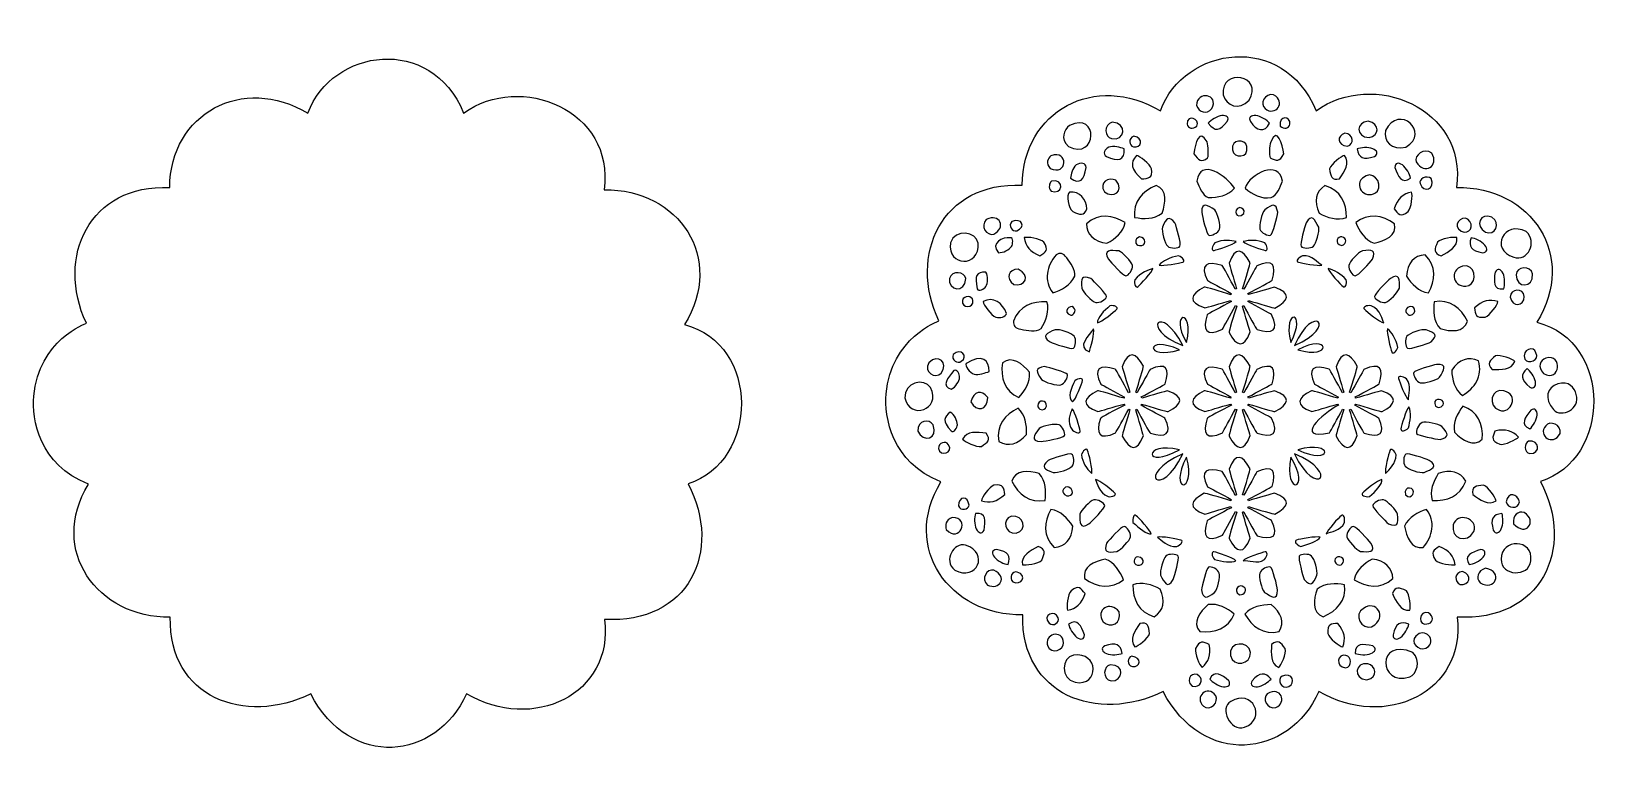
# Model space of a CAD drawing. Header units: centimetres. Extents: x -13.6 to 11.3, y -4.2 to 7.4.
import ezdxf

# ---------------------------------------------------------------- set-up
doc = ezdxf.new("R2010")
doc.units = ezdxf.units.CM
doc.header["$MEASUREMENT"] = 0
doc.layers.add('Layer 1', color=7, linetype='Continuous')

msp = doc.modelspace()

# ---------------------------------------------------------------- linework, layer by layer
at = {"layer": 'Layer 1', "color": 30}
msp.add_open_spline([(-3.29149, 2.78787), (-2.64938, 3.83632), (-3.37508, 4.92729), (-4.55755, 4.91348), (-4.55755, 4.91348), (-4.38689, 6.16422), (-5.87117, 6.76731), (-6.76742, 6.12135), (-6.76742, 6.12135), (-7.28788, 7.3671), (-8.83936, 7.13929), (-9.21855, 6.11982), (-9.21855, 6.11982), (-10.24807, 6.73141), (-11.38239, 6.11709), (-11.39368, 4.948), (-11.39368, 4.948), (-12.65412, 5.00305), (-13.19361, 3.85337), (-12.70561, 2.81047), (-12.70561, 2.81047), (-12.70561, 2.81047), (-13.45535, 2.54417), (-13.5343, 1.66187), (-13.5343, 1.66187), (-13.56676, 1.30076), (-13.44793, 0.57692), (-12.67242, 0.27385), (-12.67242, 0.27385), (-13.3061, -0.76387), (-12.53269, -1.83532), (-11.38482, -1.82172), (-11.38482, -1.82172), (-11.41023, -3.08545), (-10.21203, -3.53451), (-9.17475, -3.02959), (-9.17475, -3.02959), (-8.55187, -4.21808), (-7.20004, -4.08462), (-6.72342, -3.02816), (-6.72342, -3.02816), (-5.68187, -3.64121), (-4.40516, -3.04226), (-4.54838, -1.85604), (-4.54838, -1.85604), (-3.23454, -1.92911), (-2.67744, -0.7849), (-3.23666, 0.28119), (-3.23666, 0.28119), (-2.12717, 0.62581), (-2.08923, 2.48004), (-3.29149, 2.78787)], degree=3, knots=[0, 0, 0, 0, 0.07142857, 0.07142857, 0.07142857, 0.07142857, 0.14285714, 0.14285714, 0.14285714, 0.14285714, 0.21428571, 0.21428571, 0.21428571, 0.21428571, 0.28571429, 0.28571429, 0.28571429, 0.28571429, 0.35714286, 0.35714286, 0.35714286, 0.35714286, 0.42857143, 0.42857143, 0.42857143, 0.42857143, 0.5, 0.5, 0.5, 0.5, 0.57142857, 0.57142857, 0.57142857, 0.57142857, 0.64285714, 0.64285714, 0.64285714, 0.64285714, 0.71428571, 0.71428571, 0.71428571, 0.71428571, 0.78571429, 0.78571429, 0.78571429, 0.78571429, 0.85714286, 0.85714286, 0.85714286, 0.85714286, 1, 1, 1, 1], dxfattribs=at)
at = {"layer": 'Layer 1', "color": 215}
for points, knots in [([(10.12467, 2.82456), (10.76678, 3.87301), (10.04108, 4.96398), (8.85861, 4.95017), (8.85861, 4.95017), (9.02927, 6.20091), (7.54499, 6.804), (6.64874, 6.15804), (6.64874, 6.15804), (6.12828, 7.40379), (4.5768, 7.17598), (4.19761, 6.15651), (4.19761, 6.15651), (3.16809, 6.7681), (2.03377, 6.15378), (2.02247, 4.98469), (2.02247, 4.98469), (0.76204, 5.03975), (0.22255, 3.89006), (0.71055, 2.84716), (0.71055, 2.84716), (0.71055, 2.84716), (-0.0392, 2.58086), (-0.11814, 1.69856), (-0.11814, 1.69856), (-0.1506, 1.33745), (-0.03178, 0.61361), (0.74373, 0.31055), (0.74373, 0.31055), (0.11006, -0.72718), (0.88347, -1.79862), (2.03134, -1.78502), (2.03134, -1.78502), (2.00593, -3.04876), (3.20412, -3.49782), (4.24141, -2.9929), (4.24141, -2.9929), (4.86429, -4.18139), (6.21612, -4.04793), (6.69274, -2.99147), (6.69274, -2.99147), (7.73428, -3.60452), (9.011, -3.00556), (8.86778, -1.81934), (8.86778, -1.81934), (10.18162, -1.89242), (10.73872, -0.74821), (10.1795, 0.31788), (10.1795, 0.31788), (11.28899, 0.6625), (11.32693, 2.51673), (10.12467, 2.82456)], [0, 0, 0, 0, 0.07142857, 0.07142857, 0.07142857, 0.07142857, 0.14285714, 0.14285714, 0.14285714, 0.14285714, 0.21428571, 0.21428571, 0.21428571, 0.21428571, 0.28571429, 0.28571429, 0.28571429, 0.28571429, 0.35714286, 0.35714286, 0.35714286, 0.35714286, 0.42857143, 0.42857143, 0.42857143, 0.42857143, 0.5, 0.5, 0.5, 0.5, 0.57142857, 0.57142857, 0.57142857, 0.57142857, 0.64285714, 0.64285714, 0.64285714, 0.64285714, 0.71428571, 0.71428571, 0.71428571, 0.71428571, 0.78571429, 0.78571429, 0.78571429, 0.78571429, 0.85714286, 0.85714286, 0.85714286, 0.85714286, 1, 1, 1, 1]), ([(5.59312, 6.32261), (5.43586, 6.14948), (5.2326, 6.23897), (5.18728, 6.4054), (5.18728, 6.4054), (5.14175, 6.84846), (5.8378, 6.71194), (5.59312, 6.32261)], [0, 0, 0, 0, 0.33333333, 0.33333333, 0.33333333, 0.33333333, 1, 1, 1, 1]), ([(5.0096, 6.19083), (4.92538, 6.09132), (4.80559, 6.13479), (4.76876, 6.23991), (4.76876, 6.23991), (4.77135, 6.48429), (5.12427, 6.41677), (5.0096, 6.19083)], [0, 0, 0, 0, 0.33333333, 0.33333333, 0.33333333, 0.33333333, 1, 1, 1, 1]), ([(5.97917, 6.40825), (6.18741, 6.29032), (6.0097, 6.06087), (5.84448, 6.19093), (5.84448, 6.19093), (5.75914, 6.2613), (5.83726, 6.44348), (5.97917, 6.40825)], [0, 0, 0, 0, 0.33333333, 0.33333333, 0.33333333, 0.33333333, 1, 1, 1, 1]), ([(7.74197, 5.84378), (7.95112, 6.27377), (8.45475, 5.81592), (8.06187, 5.58297), (8.06187, 5.58297), (7.83761, 5.53593), (7.70312, 5.67626), (7.74197, 5.84378)], [0, 0, 0, 0, 0.33333333, 0.33333333, 0.33333333, 0.33333333, 1, 1, 1, 1]), ([(2.76758, 5.92718), (3.23089, 6.15299), (3.20784, 5.36674), (2.74924, 5.59407), (2.74924, 5.59407), (2.61412, 5.71942), (2.68555, 5.85141), (2.76758, 5.92718)], [0, 0, 0, 0, 0.33333333, 0.33333333, 0.33333333, 0.33333333, 1, 1, 1, 1]), ([(3.44117, 5.97474), (3.68153, 5.97103), (3.64634, 5.66856), (3.42952, 5.71974), (3.42952, 5.71974), (3.3209, 5.74082), (3.29988, 5.93746), (3.44117, 5.97474)], [0, 0, 0, 0, 0.33333333, 0.33333333, 0.33333333, 0.33333333, 1, 1, 1, 1]), ([(4.77319, 5.91374), (4.70548, 5.85783), (4.63406, 5.88166), (4.61685, 5.94551), (4.61685, 5.94551), (4.61618, 6.11447), (4.82736, 6.03008), (4.77319, 5.91374)], [0, 0, 0, 0, 0.33333333, 0.33333333, 0.33333333, 0.33333333, 1, 1, 1, 1]), ([(5.25004, 5.98869), (5.1309, 5.83805), (5.05809, 5.82269), (4.95117, 5.96089), (4.95117, 5.96089), (4.98837, 6.00702), (5.09143, 6.07168), (5.16594, 6.08095), (5.16594, 6.08095), (5.24066, 6.09011), (5.28755, 6.05345), (5.25004, 5.98869)], [0, 0, 0, 0, 0.25, 0.25, 0.25, 0.25, 0.5, 0.5, 0.5, 0.5, 1, 1, 1, 1]), ([(5.69978, 6.08105), (5.77491, 6.07178), (5.87776, 6.00712), (5.91476, 5.96099), (5.91476, 5.96099), (5.84055, 5.80511), (5.70928, 5.83769), (5.61569, 5.98879), (5.61569, 5.98879), (5.57879, 6.05345), (5.62507, 6.09011), (5.69978, 6.08105)], [0, 0, 0, 0, 0.25, 0.25, 0.25, 0.25, 0.5, 0.5, 0.5, 0.5, 1, 1, 1, 1]), ([(6.23723, 5.94551), (6.22033, 5.88166), (6.14891, 5.85793), (6.0814, 5.91374), (6.0814, 5.91374), (6.05543, 6.0931), (6.25367, 6.07277), (6.23723, 5.94551)], [0, 0, 0, 0, 0.33333333, 0.33333333, 0.33333333, 0.33333333, 1, 1, 1, 1]), ([(7.46774, 5.99042), (7.65994, 5.956), (7.64638, 5.75874), (7.48402, 5.73593), (7.48402, 5.73593), (7.25965, 5.74113), (7.28529, 5.9887), (7.46774, 5.99042)], [0, 0, 0, 0, 0.33333333, 0.33333333, 0.33333333, 0.33333333, 1, 1, 1, 1]), ([(3.78023, 5.75487), (3.94624, 5.7292), (3.89411, 5.56031), (3.7726, 5.59), (3.7726, 5.59), (3.7019, 5.60355), (3.6884, 5.73104), (3.78023, 5.75487)], [0, 0, 0, 0, 0.33333333, 0.33333333, 0.33333333, 0.33333333, 1, 1, 1, 1]), ([(4.94159, 5.41617), (4.84164, 5.3336), (4.79785, 5.38283), (4.72681, 5.48073), (4.72681, 5.48073), (4.75041, 5.642), (4.80475, 5.89896), (4.93252, 5.66536), (4.93252, 5.66536), (4.95117, 5.6008), (4.96055, 5.4621), (4.94159, 5.41617)], [0, 0, 0, 0, 0.25, 0.25, 0.25, 0.25, 0.5, 0.5, 0.5, 0.5, 1, 1, 1, 1]), ([(5.93372, 5.66546), (6.03894, 5.92731), (6.12125, 5.61355), (6.13922, 5.48083), (6.13922, 5.48083), (6.07521, 5.34101), (6.02127, 5.37266), (5.92445, 5.41627), (5.92445, 5.41627), (5.90549, 5.4621), (5.91476, 5.6008), (5.93372, 5.66546)], [0, 0, 0, 0, 0.25, 0.25, 0.25, 0.25, 0.5, 0.5, 0.5, 0.5, 1, 1, 1, 1]), ([(7.10166, 5.80324), (7.23905, 5.7922), (7.25119, 5.62403), (7.14321, 5.59978), (7.14321, 5.59978), (6.97119, 5.61671), (6.97464, 5.76412), (7.10166, 5.80324)], [0, 0, 0, 0, 0.33333333, 0.33333333, 0.33333333, 0.33333333, 1, 1, 1, 1]), ([(2.47459, 5.44764), (2.76553, 5.55167), (2.72953, 5.1163), (2.46356, 5.24957), (2.46356, 5.24957), (2.3874, 5.32808), (2.4277, 5.40425), (2.47459, 5.44764)], [0, 0, 0, 0, 0.33333333, 0.33333333, 0.33333333, 0.33333333, 1, 1, 1, 1]), ([(3.38694, 5.58179), (3.45692, 5.60939), (3.57081, 5.5789), (3.62605, 5.5565), (3.62605, 5.5565), (3.642, 5.37768), (3.52898, 5.34902), (3.35089, 5.43766), (3.35089, 5.43766), (3.28627, 5.47625), (3.31686, 5.55409), (3.38694, 5.58179)], [0, 0, 0, 0, 0.25, 0.25, 0.25, 0.25, 0.5, 0.5, 0.5, 0.5, 1, 1, 1, 1]), ([(5.33532, 5.54075), (5.29652, 5.71212), (5.54476, 5.72362), (5.55849, 5.59163), (5.55849, 5.59163), (5.59802, 5.40603), (5.34799, 5.4035), (5.33532, 5.54075)], [0, 0, 0, 0, 0.33333333, 0.33333333, 0.33333333, 0.33333333, 1, 1, 1, 1]), ([(7.29295, 5.5564), (7.3485, 5.5789), (7.47031, 5.58623), (7.53988, 5.55853), (7.53988, 5.55853), (7.60996, 5.53094), (7.63263, 5.47615), (7.56863, 5.43755), (7.56863, 5.43755), (7.39082, 5.3739), (7.32045, 5.41664), (7.29295, 5.5564)], [0, 0, 0, 0, 0.25, 0.25, 0.25, 0.25, 0.5, 0.5, 0.5, 0.5, 1, 1, 1, 1]), ([(8.46734, 5.48876), (8.59635, 5.28852), (8.3497, 5.13857), (8.22212, 5.35089), (8.22212, 5.35089), (8.17976, 5.45242), (8.3584, 5.58519), (8.46734, 5.48876)], [0, 0, 0, 0, 0.33333333, 0.33333333, 0.33333333, 0.33333333, 1, 1, 1, 1]), ([(2.78283, 5.09539), (2.79283, 5.15364), (2.812, 5.25944), (2.87291, 5.30333), (2.87291, 5.30333), (2.93381, 5.34723), (3.03172, 5.33704), (3.03059, 5.2627), (3.03059, 5.2627), (2.99529, 5.06566), (2.93201, 4.99121), (2.78283, 5.09539)], [0, 0, 0, 0, 0.25, 0.25, 0.25, 0.25, 0.5, 0.5, 0.5, 0.5, 1, 1, 1, 1]), ([(4.05756, 5.24356), (4.07821, 5.09045), (4.00875, 5.09241), (3.90111, 5.08408), (3.90111, 5.08408), (3.73447, 5.22726), (3.71635, 5.34267), (3.82269, 5.45313), (3.82269, 5.45313), (3.86906, 5.44662), (4.03777, 5.31698), (4.05756, 5.24356)], [0, 0, 0, 0, 0.25, 0.25, 0.25, 0.25, 0.5, 0.5, 0.5, 0.5, 1, 1, 1, 1]), ([(5.36227, 4.93581), (5.26197, 4.82106), (5.10016, 4.78734), (4.95117, 4.78805), (4.95117, 4.78805), (4.8578, 4.82471), (4.81101, 4.95424), (4.7736, 5.04651), (4.7736, 5.04651), (4.81411, 5.42936), (5.2572, 5.12379), (5.36227, 4.93581)], [0, 0, 0, 0, 0.25, 0.25, 0.25, 0.25, 0.5, 0.5, 0.5, 0.5, 1, 1, 1, 1]), ([(6.11985, 5.04661), (6.08223, 4.95434), (6.03575, 4.82481), (5.94228, 4.78815), (5.94228, 4.78815), (5.78159, 4.76176), (5.64424, 4.84647), (5.53087, 4.93591), (5.53087, 4.93591), (5.60173, 5.16609), (6.0683, 5.39755), (6.11985, 5.04661)], [0, 0, 0, 0, 0.25, 0.25, 0.25, 0.25, 0.5, 0.5, 0.5, 0.5, 1, 1, 1, 1]), ([(6.86155, 5.24356), (6.88144, 5.31698), (7.04994, 5.44662), (7.09621, 5.45303), (7.09621, 5.45303), (7.18694, 5.33435), (7.09348, 5.20441), (7.01799, 5.08398), (7.01799, 5.08398), (6.88991, 5.05961), (6.8759, 5.12391), (6.86155, 5.24356)], [0, 0, 0, 0, 0.25, 0.25, 0.25, 0.25, 0.5, 0.5, 0.5, 0.5, 1, 1, 1, 1]), ([(7.61569, 4.88966), (7.44575, 4.73433), (7.23338, 4.95543), (7.37717, 5.09368), (7.37717, 5.09368), (7.53199, 5.2454), (7.6991, 5.02998), (7.61569, 4.88966)], [0, 0, 0, 0, 0.33333333, 0.33333333, 0.33333333, 0.33333333, 1, 1, 1, 1]), ([(7.88852, 5.2626), (7.88729, 5.33694), (7.94634, 5.34712), (8.00725, 5.30323), (8.00725, 5.30323), (8.06815, 5.25934), (8.12617, 5.15353), (8.13648, 5.09528), (8.13648, 5.09528), (7.9964, 4.99577), (7.93803, 5.12346), (7.88852, 5.2626)], [0, 0, 0, 0, 0.25, 0.25, 0.25, 0.25, 0.5, 0.5, 0.5, 0.5, 1, 1, 1, 1]), ([(2.4786, 4.89189), (2.42923, 4.94281), (2.4514, 5.01911), (2.4816, 5.04732), (2.4816, 5.04732), (2.70265, 5.09369), (2.65519, 4.81118), (2.4786, 4.89189)], [0, 0, 0, 0, 0.33333333, 0.33333333, 0.33333333, 0.33333333, 1, 1, 1, 1]), ([(3.49517, 5.0627), (3.64588, 4.88249), (3.44647, 4.76853), (3.31894, 4.88184), (3.31894, 4.88184), (3.2224, 5.02511), (3.38552, 5.11792), (3.49517, 5.0627)], [0, 0, 0, 0, 0.33333333, 0.33333333, 0.33333333, 0.33333333, 1, 1, 1, 1]), ([(8.28462, 5.01184), (8.25741, 5.07763), (8.38914, 5.15107), (8.45963, 5.08844), (8.45963, 5.08844), (8.52776, 4.92606), (8.33705, 4.84499), (8.28462, 5.01184)], [0, 0, 0, 0, 0.33333333, 0.33333333, 0.33333333, 0.33333333, 1, 1, 1, 1]), ([(3.04151, 4.61421), (2.99429, 4.494), (2.93187, 4.5163), (2.82148, 4.56788), (2.82148, 4.56788), (2.74908, 4.62379), (2.71594, 4.83336), (2.76676, 4.87552), (2.76676, 4.87552), (2.93326, 4.89327), (3.03061, 4.7561), (3.04151, 4.61421)], [0, 0, 0, 0, 0.25, 0.25, 0.25, 0.25, 0.5, 0.5, 0.5, 0.5, 1, 1, 1, 1]), ([(4.2243, 4.54313), (4.0968, 4.44342), (3.93508, 4.45175), (3.79229, 4.47582), (3.79229, 4.47582), (3.76148, 4.71389), (3.91037, 4.88914), (4.13052, 4.97756), (4.13052, 4.97756), (4.3115, 4.91345), (4.28202, 4.70307), (4.2243, 4.54313)], [0, 0, 0, 0, 0.25, 0.25, 0.25, 0.25, 0.5, 0.5, 0.5, 0.5, 1, 1, 1, 1]), ([(4.96055, 4.19699), (4.92324, 4.21573), (4.8578, 4.49252), (4.84842, 4.55749), (4.84842, 4.55749), (4.84625, 4.7363), (4.94762, 4.66476), (5.05382, 4.59425), (5.05382, 4.59425), (5.1005, 4.54833), (5.1475, 4.34506), (5.12884, 4.28956), (5.12884, 4.28956), (5.11009, 4.23416), (4.99775, 4.17877), (4.96055, 4.19699)], [0, 0, 0, 0, 0.2, 0.2, 0.2, 0.2, 0.4, 0.4, 0.4, 0.4, 0.6, 0.6, 0.6, 0.6, 1, 1, 1, 1]), ([(6.78818, 4.97756), (7.03577, 4.9047), (7.12676, 4.70137), (7.12693, 4.47582), (7.12693, 4.47582), (6.98303, 4.42359), (6.82473, 4.47133), (6.6947, 4.54313), (6.6947, 4.54313), (6.61088, 4.72925), (6.64024, 4.88183), (6.78818, 4.97756)], [0, 0, 0, 0, 0.25, 0.25, 0.25, 0.25, 0.5, 0.5, 0.5, 0.5, 1, 1, 1, 1]), ([(8.15235, 4.87563), (8.17142, 4.83347), (8.14998, 4.62379), (8.09721, 4.56798), (8.09721, 4.56798), (7.97268, 4.476), (7.94107, 4.52981), (7.8776, 4.61432), (7.8776, 4.61432), (7.92949, 4.7727), (8.01802, 4.85119), (8.15235, 4.87563)], [0, 0, 0, 0, 0.25, 0.25, 0.25, 0.25, 0.5, 0.5, 0.5, 0.5, 1, 1, 1, 1]), ([(1.45813, 4.44221), (1.66957, 4.55502), (1.77909, 4.30642), (1.57407, 4.2142), (1.57407, 4.2142), (1.46864, 4.17989), (1.35311, 4.3414), (1.45813, 4.44221)], [0, 0, 0, 0, 0.33333333, 0.33333333, 0.33333333, 0.33333333, 1, 1, 1, 1]), ([(3.0345, 4.37826), (3.22853, 4.54665), (3.45135, 4.51478), (3.64471, 4.39506), (3.64471, 4.39506), (3.61309, 4.24667), (3.48799, 4.1399), (3.35738, 4.06919), (3.35738, 4.06919), (3.15317, 4.09761), (3.03802, 4.20362), (3.0345, 4.37826)], [0, 0, 0, 0, 0.25, 0.25, 0.25, 0.25, 0.5, 0.5, 0.5, 0.5, 1, 1, 1, 1]), ([(4.42733, 4.39028), (4.45093, 4.32938), (4.52946, 4.05554), (4.50606, 4.02174), (4.50606, 4.02174), (4.48195, 3.98772), (4.35673, 3.98232), (4.31345, 4.02214), (4.31345, 4.02214), (4.26996, 4.06155), (4.21132, 4.26186), (4.22956, 4.32449), (4.22956, 4.32449), (4.2951, 4.47095), (4.32534, 4.50884), (4.42733, 4.39028)], [0, 0, 0, 0, 0.2, 0.2, 0.2, 0.2, 0.4, 0.4, 0.4, 0.4, 0.6, 0.6, 0.6, 0.6, 1, 1, 1, 1]), ([(5.44647, 4.63122), (5.48377, 4.62185), (5.53056, 4.61269), (5.51211, 4.53875), (5.51211, 4.53875), (5.39018, 4.42219), (5.3349, 4.60736), (5.44647, 4.63122)], [0, 0, 0, 0, 0.33333333, 0.33333333, 0.33333333, 0.33333333, 1, 1, 1, 1]), ([(5.76461, 4.28946), (5.74585, 4.34496), (5.79295, 4.54822), (5.83953, 4.59415), (5.83953, 4.59415), (5.96849, 4.69114), (6.01357, 4.70967), (6.04503, 4.55739), (6.04503, 4.55739), (6.03575, 4.49242), (5.9701, 4.21563), (5.9329, 4.19689), (5.9329, 4.19689), (5.89559, 4.17877), (5.78346, 4.23416), (5.76461, 4.28946)], [0, 0, 0, 0, 0.2, 0.2, 0.2, 0.2, 0.4, 0.4, 0.4, 0.4, 0.6, 0.6, 0.6, 0.6, 1, 1, 1, 1]), ([(6.49147, 4.39028), (6.57754, 4.54772), (6.63096, 4.43735), (6.68955, 4.32449), (6.68955, 4.32449), (6.70789, 4.26186), (6.64925, 4.06155), (6.60597, 4.02214), (6.60597, 4.02214), (6.56248, 3.98232), (6.43665, 3.98772), (6.41315, 4.02174), (6.41315, 4.02174), (6.38955, 4.05554), (6.46808, 4.32938), (6.49147, 4.39028)], [0, 0, 0, 0, 0.2, 0.2, 0.2, 0.2, 0.4, 0.4, 0.4, 0.4, 0.6, 0.6, 0.6, 0.6, 1, 1, 1, 1]), ([(7.8843, 4.37826), (7.92519, 4.19312), (7.72939, 4.10572), (7.56183, 4.06909), (7.56183, 4.06909), (7.40864, 4.12295), (7.32972, 4.26268), (7.2744, 4.39496), (7.2744, 4.39496), (7.4624, 4.54689), (7.69167, 4.51596), (7.8843, 4.37826)], [0, 0, 0, 0, 0.25, 0.25, 0.25, 0.25, 0.5, 0.5, 0.5, 0.5, 1, 1, 1, 1]), ([(9.03601, 4.44949), (9.15358, 4.35286), (9.05965, 4.1949), (8.93151, 4.25905), (8.93151, 4.25905), (8.78505, 4.35026), (8.92581, 4.51295), (9.03601, 4.44949)], [0, 0, 0, 0, 0.33333333, 0.33333333, 0.33333333, 0.33333333, 1, 1, 1, 1]), ([(9.41429, 4.47857), (9.56466, 4.3924), (9.46704, 4.17775), (9.31288, 4.24425), (9.31288, 4.24425), (9.14063, 4.33732), (9.22951, 4.56892), (9.41429, 4.47857)], [0, 0, 0, 0, 0.33333333, 0.33333333, 0.33333333, 0.33333333, 1, 1, 1, 1]), ([(0.8941, 4.07499), (0.96933, 4.30687), (1.30241, 4.25555), (1.32869, 4.07265), (1.32869, 4.07265), (1.36032, 3.67621), (0.84064, 3.70461), (0.8941, 4.07499)], [0, 0, 0, 0, 0.33333333, 0.33333333, 0.33333333, 0.33333333, 1, 1, 1, 1]), ([(1.86232, 4.41451), (2.02067, 4.47396), (2.08505, 4.32948), (1.93745, 4.26695), (1.93745, 4.26695), (1.86912, 4.24465), (1.7942, 4.34934), (1.86232, 4.41451)], [0, 0, 0, 0, 0.33333333, 0.33333333, 0.33333333, 0.33333333, 1, 1, 1, 1]), ([(9.95333, 4.25278), (10.14027, 4.09443), (9.97884, 3.77242), (9.75923, 3.85035), (9.75923, 3.85035), (9.37369, 3.97424), (9.60676, 4.43653), (9.95333, 4.25278)], [0, 0, 0, 0, 0.33333333, 0.33333333, 0.33333333, 0.33333333, 1, 1, 1, 1]), ([(1.85552, 4.02112), (1.82058, 3.96654), (1.72309, 3.91807), (1.64796, 3.92133), (1.64796, 3.92133), (1.5136, 4.07714), (1.71976, 4.17092), (1.83151, 4.15646), (1.83151, 4.15646), (1.89097, 4.16298), (1.87624, 4.0533), (1.85552, 4.02112)], [0, 0, 0, 0, 0.25, 0.25, 0.25, 0.25, 0.5, 0.5, 0.5, 0.5, 1, 1, 1, 1]), ([(2.05432, 4.15921), (2.09802, 4.17551), (2.30887, 4.1421), (2.36184, 4.08711), (2.36184, 4.08711), (2.44749, 3.95921), (2.39134, 3.93078), (2.30248, 3.87306), (2.30248, 3.87306), (2.14524, 3.93331), (2.07104, 4.02494), (2.05432, 4.15921)], [0, 0, 0, 0, 0.25, 0.25, 0.25, 0.25, 0.5, 0.5, 0.5, 0.5, 1, 1, 1, 1]), ([(3.86752, 4.16868), (3.98182, 4.1724), (3.97998, 4.01176), (3.86896, 4.03243), (3.86896, 4.03243), (3.79183, 4.03738), (3.78878, 4.14583), (3.86752, 4.16868)], [0, 0, 0, 0, 0.33333333, 0.33333333, 0.33333333, 0.33333333, 1, 1, 1, 1]), ([(6.00009, 3.04992), (5.98134, 3.04697), (5.7441, 3.11876), (5.5824, 3.16886), (5.5824, 3.16886), (5.58003, 3.16224), (5.57714, 3.15593), (5.57374, 3.14992), (5.57374, 3.14992), (5.71503, 3.07416), (5.91857, 2.96438), (5.94856, 2.94686), (5.94856, 2.94686), (6.07089, 2.69034), (5.96284, 2.63526), (5.71988, 2.70959), (5.71988, 2.70959), (5.70401, 2.72048), (5.58704, 2.93902), (5.50861, 3.08739), (5.50861, 3.08739), (5.50212, 3.08465), (5.49593, 3.0821), (5.48934, 3.07996), (5.48934, 3.07996), (5.53489, 2.92802), (5.60095, 2.70622), (5.60961, 2.67262), (5.60961, 2.67262), (5.51293, 2.40505), (5.39659, 2.44277), (5.27776, 2.66468), (5.27776, 2.66468), (5.27467, 2.68331), (5.34846, 2.92079), (5.39927, 3.08037), (5.39927, 3.08037), (5.39257, 3.08271), (5.38649, 3.08515), (5.3803, 3.08811), (5.3803, 3.08811), (5.30342, 2.9489), (5.1916, 2.74543), (5.17357, 2.71559), (5.17357, 2.71559), (4.91376, 2.59423), (4.85849, 2.70154), (4.93334, 2.94167), (4.93334, 2.94167), (4.94468, 2.95694), (5.16553, 3.07273), (5.31579, 3.15033), (5.31579, 3.15033), (5.31249, 3.15654), (5.30981, 3.16255), (5.30754, 3.16907), (5.30754, 3.16907), (5.15358, 3.12416), (4.92994, 3.05919), (4.89603, 3.05073), (4.89603, 3.05073), (4.62505, 3.14593), (4.66372, 3.26084), (4.888, 3.37834), (4.888, 3.37834), (4.90675, 3.3815), (5.14399, 3.3095), (5.30559, 3.25939), (5.30559, 3.25939), (5.30765, 3.26612), (5.31022, 3.27263), (5.31301, 3.27905), (5.31301, 3.27905), (5.17213, 3.35481), (4.96951, 3.46357), (4.93952, 3.48129), (4.93952, 3.48129), (4.81658, 3.73775), (4.92518, 3.79278), (5.16811, 3.71867), (5.16811, 3.71867), (5.18377, 3.70778), (5.29878, 3.49341), (5.37701, 3.34514), (5.37701, 3.34514), (5.3835, 3.3482), (5.3902, 3.35125), (5.3972, 3.35349), (5.3972, 3.35349), (5.35155, 3.50553), (5.28673, 3.72234), (5.27848, 3.75554), (5.27848, 3.75554), (5.37514, 4.02305), (5.49099, 3.98521), (5.61012, 3.76368), (5.61012, 3.76368), (5.61332, 3.74495), (5.54128, 3.51368), (5.49057, 3.3542), (5.49057, 3.3542), (5.49758, 3.35186), (5.50428, 3.34921), (5.51057, 3.34585), (5.51057, 3.34585), (5.58735, 3.48527), (5.69638, 3.68313), (5.71431, 3.71266), (5.71431, 3.71266), (5.974, 3.83418), (6.02987, 3.72663), (5.95444, 3.48659), (5.95444, 3.48659), (5.94341, 3.47152), (5.72637, 3.35746), (5.57642, 3.28017), (5.57642, 3.28017), (5.57941, 3.27386), (5.58168, 3.26703), (5.58405, 3.26031), (5.58405, 3.26031), (5.7376, 3.30522), (5.95804, 3.36938), (5.99164, 3.37773), (5.99164, 3.37773), (6.26247, 3.2822), (6.22479, 3.1677), (6.00009, 3.04992)], [0, 0, 0, 0, 0.03030303, 0.03030303, 0.03030303, 0.03030303, 0.06060606, 0.06060606, 0.06060606, 0.06060606, 0.09090909, 0.09090909, 0.09090909, 0.09090909, 0.12121212, 0.12121212, 0.12121212, 0.12121212, 0.15151515, 0.15151515, 0.15151515, 0.15151515, 0.18181818, 0.18181818, 0.18181818, 0.18181818, 0.21212121, 0.21212121, 0.21212121, 0.21212121, 0.24242424, 0.24242424, 0.24242424, 0.24242424, 0.27272727, 0.27272727, 0.27272727, 0.27272727, 0.3030303, 0.3030303, 0.3030303, 0.3030303, 0.33333333, 0.33333333, 0.33333333, 0.33333333, 0.36363636, 0.36363636, 0.36363636, 0.36363636, 0.39393939, 0.39393939, 0.39393939, 0.39393939, 0.42424242, 0.42424242, 0.42424242, 0.42424242, 0.45454545, 0.45454545, 0.45454545, 0.45454545, 0.48484848, 0.48484848, 0.48484848, 0.48484848, 0.51515152, 0.51515152, 0.51515152, 0.51515152, 0.54545455, 0.54545455, 0.54545455, 0.54545455, 0.57575758, 0.57575758, 0.57575758, 0.57575758, 0.60606061, 0.60606061, 0.60606061, 0.60606061, 0.63636364, 0.63636364, 0.63636364, 0.63636364, 0.66666667, 0.66666667, 0.66666667, 0.66666667, 0.6969697, 0.6969697, 0.6969697, 0.6969697, 0.72727273, 0.72727273, 0.72727273, 0.72727273, 0.75757576, 0.75757576, 0.75757576, 0.75757576, 0.78787879, 0.78787879, 0.78787879, 0.78787879, 0.81818182, 0.81818182, 0.81818182, 0.81818182, 0.84848485, 0.84848485, 0.84848485, 0.84848485, 0.87878788, 0.87878788, 0.87878788, 0.87878788, 0.90909091, 0.90909091, 0.90909091, 0.90909091, 0.93939394, 0.93939394, 0.93939394, 0.93939394, 1, 1, 1, 1]), ([(5.05382, 4.07703), (5.17827, 4.13408), (5.318, 4.10981), (5.3903, 4.09557), (5.3903, 4.09557), (5.3532, 4.04943), (5.09153, 3.96623), (5.04464, 3.95697), (5.04464, 3.95697), (4.99775, 3.9477), (5.00682, 4.02174), (5.05382, 4.07703)], [0, 0, 0, 0, 0.25, 0.25, 0.25, 0.25, 0.5, 0.5, 0.5, 0.5, 1, 1, 1, 1]), ([(5.83953, 4.07703), (5.88642, 4.02174), (5.89569, 3.9477), (5.8488, 3.95687), (5.8488, 3.95687), (5.80212, 3.96623), (5.54045, 4.04933), (5.50294, 4.09546), (5.50294, 4.09546), (5.59755, 4.12447), (5.72432, 4.12281), (5.83953, 4.07703)], [0, 0, 0, 0, 0.25, 0.25, 0.25, 0.25, 0.5, 0.5, 0.5, 0.5, 1, 1, 1, 1]), ([(7.0518, 4.16868), (7.13339, 4.15724), (7.14356, 4.06555), (7.04994, 4.03243), (7.04994, 4.03243), (6.91796, 4.06872), (6.99718, 4.1919), (7.0518, 4.16868)], [0, 0, 0, 0, 0.33333333, 0.33333333, 0.33333333, 0.33333333, 1, 1, 1, 1]), ([(8.55685, 4.08701), (8.61024, 4.142), (8.82109, 4.1754), (8.865, 4.15911), (8.865, 4.15911), (8.88639, 4.01179), (8.74132, 3.94244), (8.61642, 3.87285), (8.61642, 3.87285), (8.4924, 3.91232), (8.51117, 3.97537), (8.55685, 4.08701)], [0, 0, 0, 0, 0.25, 0.25, 0.25, 0.25, 0.5, 0.5, 0.5, 0.5, 1, 1, 1, 1]), ([(9.08781, 4.15636), (9.14696, 4.14984), (9.25713, 4.09852), (9.30515, 4.04098), (9.30515, 4.04098), (9.35308, 3.98355), (9.34617, 3.92469), (9.27094, 3.92122), (9.27094, 3.92122), (9.08411, 3.95013), (9.04356, 4.02099), (9.08781, 4.15636)], [0, 0, 0, 0, 0.25, 0.25, 0.25, 0.25, 0.5, 0.5, 0.5, 0.5, 1, 1, 1, 1]), ([(2.5559, 3.88853), (2.62248, 3.92346), (2.66391, 3.91929), (2.72306, 3.83884), (2.72306, 3.83884), (2.78222, 3.75818), (2.86755, 3.65014), (2.84941, 3.55227), (2.84941, 3.55227), (2.78567, 3.40427), (2.64027, 3.33441), (2.50303, 3.28801), (2.50303, 3.28801), (2.36033, 3.48237), (2.40533, 3.70661), (2.5559, 3.88853)], [0, 0, 0, 0, 0.2, 0.2, 0.2, 0.2, 0.4, 0.4, 0.4, 0.4, 0.6, 0.6, 0.6, 0.6, 1, 1, 1, 1]), ([(3.75673, 3.71786), (3.76776, 3.66042), (3.69665, 3.55838), (3.65501, 3.55675), (3.65501, 3.55675), (3.61327, 3.55472), (3.42025, 3.76582), (3.38047, 3.81786), (3.38047, 3.81786), (3.29091, 3.97355), (3.41456, 3.95956), (3.54237, 3.94852), (3.54237, 3.94852), (3.60555, 3.93059), (3.74601, 3.77519), (3.75673, 3.71786)], [0, 0, 0, 0, 0.2, 0.2, 0.2, 0.2, 0.4, 0.4, 0.4, 0.4, 0.6, 0.6, 0.6, 0.6, 1, 1, 1, 1]), ([(4.54986, 3.77132), (4.50452, 3.75686), (4.23461, 3.70462), (4.17947, 3.72692), (4.17947, 3.72692), (4.22634, 3.79044), (4.36191, 3.85175), (4.48267, 3.87194), (4.48267, 3.87194), (4.551, 3.84566), (4.59541, 3.78568), (4.54986, 3.77132)], [0, 0, 0, 0, 0.25, 0.25, 0.25, 0.25, 0.5, 0.5, 0.5, 0.5, 1, 1, 1, 1]), ([(6.43623, 3.87194), (6.58918, 3.88723), (6.67693, 3.75308), (6.73953, 3.72692), (6.73953, 3.72692), (6.68398, 3.70452), (6.41469, 3.75686), (6.36935, 3.77132), (6.36935, 3.77132), (6.324, 3.78568), (6.36801, 3.84566), (6.43623, 3.87194)], [0, 0, 0, 0, 0.25, 0.25, 0.25, 0.25, 0.5, 0.5, 0.5, 0.5, 1, 1, 1, 1]), ([(7.37684, 3.94852), (7.53748, 3.97176), (7.58576, 3.96642), (7.53844, 3.81786), (7.53844, 3.81786), (7.49876, 3.76572), (7.30594, 3.55472), (7.2643, 3.55675), (7.2643, 3.55675), (7.22246, 3.55838), (7.15114, 3.66042), (7.16207, 3.71786), (7.16207, 3.71786), (7.17279, 3.77519), (7.31325, 3.93059), (7.37684, 3.94852)], [0, 0, 0, 0, 0.2, 0.2, 0.2, 0.2, 0.4, 0.4, 0.4, 0.4, 0.6, 0.6, 0.6, 0.6, 1, 1, 1, 1]), ([(8.36321, 3.88853), (8.54459, 3.70722), (8.52587, 3.48547), (8.41618, 3.28801), (8.41618, 3.28801), (8.26432, 3.31002), (8.14894, 3.42747), (8.0699, 3.55227), (8.0699, 3.55227), (8.08694, 3.75536), (8.18698, 3.87495), (8.36321, 3.88853)], [0, 0, 0, 0, 0.25, 0.25, 0.25, 0.25, 0.5, 0.5, 0.5, 0.5, 1, 1, 1, 1]), ([(9.0525, 3.40353), (8.80068, 3.33896), (8.73055, 3.65211), (8.95468, 3.70765), (8.95468, 3.70765), (9.15143, 3.76042), (9.1923, 3.45906), (9.0525, 3.40353)], [0, 0, 0, 0, 0.33333333, 0.33333333, 0.33333333, 0.33333333, 1, 1, 1, 1]), ([(0.87627, 3.5149), (0.92068, 3.65258), (1.11866, 3.62203), (1.13412, 3.51347), (1.13412, 3.51347), (1.1227, 3.27322), (0.85532, 3.3282), (0.87627, 3.5149)], [0, 0, 0, 0, 0.33333333, 0.33333333, 0.33333333, 0.33333333, 1, 1, 1, 1]), ([(1.45236, 3.61602), (1.48781, 3.55024), (1.48503, 3.4427), (1.45019, 3.38791), (1.45019, 3.38791), (1.42979, 3.35593), (1.3359, 3.29565), (1.31632, 3.35156), (1.31632, 3.35156), (1.26939, 3.56818), (1.29735, 3.61127), (1.45236, 3.61602)], [0, 0, 0, 0, 0.25, 0.25, 0.25, 0.25, 0.5, 0.5, 0.5, 0.5, 1, 1, 1, 1]), ([(1.89015, 3.41897), (1.75297, 3.5226), (1.8072, 3.65747), (1.95693, 3.66134), (1.95693, 3.66134), (2.16735, 3.56505), (2.0633, 3.37804), (1.89015, 3.41897)], [0, 0, 0, 0, 0.33333333, 0.33333333, 0.33333333, 0.33333333, 1, 1, 1, 1]), ([(3.18064, 3.13729), (3.12344, 3.15145), (2.97473, 3.29911), (2.95989, 3.36276), (2.95989, 3.36276), (2.94639, 3.52263), (2.95428, 3.56989), (3.1017, 3.51459), (3.1017, 3.51459), (3.15188, 3.47233), (3.35377, 3.26968), (3.34965, 3.22864), (3.34965, 3.22864), (3.34543, 3.1875), (3.23825, 3.12334), (3.18064, 3.13729)], [0, 0, 0, 0, 0.2, 0.2, 0.2, 0.2, 0.4, 0.4, 0.4, 0.4, 0.6, 0.6, 0.6, 0.6, 1, 1, 1, 1]), ([(4.08105, 3.67305), (4.07085, 3.615), (3.88256, 3.41704), (3.84629, 3.38649), (3.84629, 3.38649), (3.81001, 3.35604), (3.78177, 3.42539), (3.79548, 3.49606), (3.79548, 3.49606), (3.88484, 3.60684), (4.01316, 3.65244), (4.08105, 3.67305)], [0, 0, 0, 0, 0.25, 0.25, 0.25, 0.25, 0.5, 0.5, 0.5, 0.5, 1, 1, 1, 1]), ([(7.12353, 3.49606), (7.13744, 3.42539), (7.1092, 3.35604), (7.07282, 3.38649), (7.07282, 3.38649), (7.03634, 3.41714), (6.84836, 3.615), (6.83836, 3.67305), (6.83836, 3.67305), (6.9332, 3.64422), (7.04481, 3.58804), (7.12353, 3.49606)], [0, 0, 0, 0, 0.25, 0.25, 0.25, 0.25, 0.5, 0.5, 0.5, 0.5, 1, 1, 1, 1]), ([(7.8171, 3.51459), (7.96933, 3.61208), (7.9624, 3.48966), (7.95881, 3.36276), (7.95881, 3.36276), (7.94448, 3.29911), (7.79556, 3.15145), (7.73837, 3.13729), (7.73837, 3.13729), (7.68096, 3.12324), (7.57348, 3.1874), (7.56925, 3.22864), (7.56925, 3.22864), (7.56554, 3.26968), (7.76733, 3.47233), (7.8171, 3.51459)], [0, 0, 0, 0, 0.2, 0.2, 0.2, 0.2, 0.4, 0.4, 0.4, 0.4, 0.6, 0.6, 0.6, 0.6, 1, 1, 1, 1]), ([(9.59063, 3.59504), (9.62247, 3.52783), (9.62226, 3.40726), (9.60289, 3.35135), (9.60289, 3.35135), (9.43174, 3.33058), (9.44233, 3.47015), (9.46665, 3.61582), (9.46665, 3.61582), (9.50189, 3.6816), (9.55857, 3.66256), (9.59063, 3.59504)], [0, 0, 0, 0, 0.25, 0.25, 0.25, 0.25, 0.5, 0.5, 0.5, 0.5, 1, 1, 1, 1]), ([(10.05356, 3.58873), (10.07702, 3.35262), (9.79473, 3.36017), (9.79592, 3.57172), (9.79592, 3.57172), (9.79676, 3.71197), (10.03153, 3.72376), (10.05356, 3.58873)], [0, 0, 0, 0, 0.33333333, 0.33333333, 0.33333333, 0.33333333, 1, 1, 1, 1]), ([(1.08084, 3.16937), (1.10949, 3.25878), (1.23759, 3.23893), (1.24779, 3.16846), (1.24779, 3.16846), (1.2594, 3.0393), (1.07112, 3.04153), (1.08084, 3.16937)], [0, 0, 0, 0, 0.33333333, 0.33333333, 0.33333333, 0.33333333, 1, 1, 1, 1]), ([(1.40928, 3.15135), (1.5655, 3.24028), (1.71325, 3.12835), (1.77668, 2.9655), (1.77668, 2.9655), (1.76318, 2.91163), (1.68032, 2.88372), (1.60705, 2.90766), (1.60705, 2.90766), (1.53398, 2.93138), (1.41299, 3.10522), (1.40928, 3.15135)], [0, 0, 0, 0, 0.25, 0.25, 0.25, 0.25, 0.5, 0.5, 0.5, 0.5, 1, 1, 1, 1]), ([(9.7043, 3.2206), (9.69414, 3.35871), (9.92225, 3.37247), (9.92542, 3.2318), (9.92542, 3.2318), (9.91944, 3.06812), (9.73475, 3.0587), (9.7043, 3.2206)], [0, 0, 0, 0, 0.33333333, 0.33333333, 0.33333333, 0.33333333, 1, 1, 1, 1]), ([(2.31938, 2.72466), (2.23807, 2.66651), (2.10245, 2.69655), (2.0031, 2.71458), (2.0031, 2.71458), (1.90447, 2.7327), (1.88263, 2.76804), (1.88613, 2.84228), (1.88613, 2.84228), (1.97425, 3.08206), (2.18523, 3.1602), (2.41296, 3.14697), (2.41296, 3.14697), (2.45686, 3.00179), (2.39956, 2.84872), (2.31938, 2.72466)], [0, 0, 0, 0, 0.2, 0.2, 0.2, 0.2, 0.4, 0.4, 0.4, 0.4, 0.6, 0.6, 0.6, 0.6, 1, 1, 1, 1]), ([(2.83261, 3.0597), (2.88569, 3.0044), (2.83261, 2.93922), (2.78603, 2.93556), (2.78603, 2.93556), (2.64902, 2.9877), (2.77536, 3.11094), (2.83261, 3.0597)], [0, 0, 0, 0, 0.33333333, 0.33333333, 0.33333333, 0.33333333, 1, 1, 1, 1]), ([(3.40252, 3.08617), (3.47466, 3.09564), (3.54289, 3.06418), (3.50991, 3.02996), (3.50991, 3.02996), (3.47713, 2.99595), (3.26628, 2.82171), (3.20671, 2.81529), (3.20671, 2.81529), (3.20075, 2.89907), (3.31321, 3.00681), (3.40252, 3.08617)], [0, 0, 0, 0, 0.25, 0.25, 0.25, 0.25, 0.5, 0.5, 0.5, 0.5, 1, 1, 1, 1]), ([(7.7124, 2.81529), (7.65283, 2.82171), (7.44166, 2.99595), (7.40889, 3.02996), (7.40889, 3.02996), (7.37612, 3.06418), (7.44434, 3.09564), (7.51679, 3.08617), (7.51679, 3.08617), (7.66439, 3.01984), (7.69439, 2.85834), (7.7124, 2.81529)], [0, 0, 0, 0, 0.25, 0.25, 0.25, 0.25, 0.5, 0.5, 0.5, 0.5, 1, 1, 1, 1]), ([(8.13267, 2.93556), (8.08291, 2.93922), (8.02657, 3.0044), (8.08639, 3.0597), (8.08639, 3.0597), (8.21598, 3.11497), (8.24227, 2.95574), (8.13267, 2.93556)], [0, 0, 0, 0, 0.33333333, 0.33333333, 0.33333333, 0.33333333, 1, 1, 1, 1]), ([(9.03288, 2.84228), (8.97848, 2.66065), (8.7644, 2.67726), (8.59972, 2.72466), (8.59972, 2.72466), (8.49161, 2.84473), (8.49023, 3.00455), (8.50635, 3.14697), (8.50635, 3.14697), (8.74525, 3.19089), (8.93086, 3.05448), (9.03288, 2.84228)], [0, 0, 0, 0, 0.25, 0.25, 0.25, 0.25, 0.5, 0.5, 0.5, 0.5, 1, 1, 1, 1]), ([(9.31165, 2.90745), (9.15802, 2.88603), (9.15628, 2.9483), (9.14171, 3.05226), (9.14171, 3.05226), (9.26416, 3.16676), (9.38001, 3.19366), (9.50983, 3.15114), (9.50983, 3.15114), (9.50591, 3.10522), (9.38513, 2.93138), (9.31165, 2.90745)], [0, 0, 0, 0, 0.25, 0.25, 0.25, 0.25, 0.5, 0.5, 0.5, 0.5, 1, 1, 1, 1]), ([(2.84086, 2.60632), (2.87816, 2.56121), (2.86559, 2.43768), (2.83004, 2.4165), (2.83004, 2.4165), (2.79407, 2.39512), (2.5222, 2.4886), (2.46202, 2.51549), (2.46202, 2.51549), (2.30766, 2.60928), (2.42315, 2.65562), (2.54034, 2.70684), (2.54034, 2.70684), (2.60475, 2.72119), (2.80324, 2.65174), (2.84086, 2.60632)], [0, 0, 0, 0, 0.2, 0.2, 0.2, 0.2, 0.4, 0.4, 0.4, 0.4, 0.6, 0.6, 0.6, 0.6, 1, 1, 1, 1]), ([(3.14653, 2.7213), (3.16621, 2.66549), (3.09726, 2.40245), (3.08016, 2.35846), (3.08016, 2.35846), (2.87136, 2.42775), (3.07309, 2.62581), (3.14653, 2.7213)], [0, 0, 0, 0, 0.33333333, 0.33333333, 0.33333333, 0.33333333, 1, 1, 1, 1]), ([(7.83864, 2.35835), (7.82174, 2.40245), (7.7531, 2.66549), (7.77258, 2.72119), (7.77258, 2.72119), (7.83672, 2.68074), (7.90968, 2.54907), (7.93644, 2.43025), (7.93644, 2.43025), (7.91408, 2.36172), (7.85637, 2.31457), (7.83864, 2.35835)], [0, 0, 0, 0, 0.25, 0.25, 0.25, 0.25, 0.5, 0.5, 0.5, 0.5, 1, 1, 1, 1]), ([(8.4572, 2.51549), (8.39722, 2.4886), (8.12504, 2.39512), (8.08907, 2.4165), (8.08907, 2.4165), (8.05342, 2.43768), (8.04095, 2.56121), (8.07825, 2.60632), (8.07825, 2.60632), (8.11566, 2.65164), (8.31436, 2.72119), (8.37897, 2.70673), (8.37897, 2.70673), (8.53077, 2.65055), (8.5711, 2.62317), (8.4572, 2.51549)], [0, 0, 0, 0, 0.2, 0.2, 0.2, 0.2, 0.4, 0.4, 0.4, 0.4, 0.6, 0.6, 0.6, 0.6, 1, 1, 1, 1]), ([(0.55308, 2.18778), (0.70298, 2.34172), (0.86603, 2.18625), (0.74961, 2.0224), (0.74961, 2.0224), (0.64997, 1.93443), (0.47036, 2.02956), (0.55308, 2.18778)], [0, 0, 0, 0, 0.33333333, 0.33333333, 0.33333333, 0.33333333, 1, 1, 1, 1]), ([(1.06342, 2.21049), (1.00931, 2.16365), (0.89904, 2.23137), (0.93614, 2.31772), (0.93614, 2.31772), (1.06033, 2.43089), (1.18142, 2.28498), (1.06342, 2.21049)], [0, 0, 0, 0, 0.33333333, 0.33333333, 0.33333333, 0.33333333, 1, 1, 1, 1]), ([(1.5008, 2.04816), (1.45339, 2.03177), (1.32927, 1.98549), (1.26486, 2.00698), (1.26486, 2.00698), (1.20034, 2.02867), (1.11227, 2.13982), (1.14216, 2.17546), (1.14216, 2.17546), (1.39719, 2.33938), (1.50033, 2.22618), (1.5008, 2.04816)], [0, 0, 0, 0, 0.25, 0.25, 0.25, 0.25, 0.5, 0.5, 0.5, 0.5, 1, 1, 1, 1]), ([(1.96796, 1.63777), (1.74653, 1.73691), (1.67367, 1.9539), (1.71309, 2.18564), (1.71309, 2.18564), (1.86305, 2.30385), (2.02899, 2.16902), (2.13635, 2.03676), (2.13635, 2.03676), (2.15575, 1.87694), (2.0639, 1.74515), (1.96796, 1.63777)], [0, 0, 0, 0, 0.25, 0.25, 0.25, 0.25, 0.5, 0.5, 0.5, 0.5, 1, 1, 1, 1]), ([(3.70036, 1.4565), (3.62368, 1.31688), (3.51166, 1.11382), (3.49342, 1.08388), (3.49342, 1.08388), (3.23373, 0.9627), (3.1782, 1.06997), (3.2534, 1.30996), (3.2534, 1.30996), (3.26442, 1.32544), (3.48559, 1.44112), (3.63584, 1.51882), (3.63584, 1.51882), (3.63255, 1.52483), (3.62966, 1.53115), (3.6276, 1.53766), (3.6276, 1.53766), (3.47342, 1.49255), (3.25, 1.42748), (3.21588, 1.41902), (3.21588, 1.41902), (2.94539, 1.51463), (2.9834, 1.62946), (3.20785, 1.74683), (3.20785, 1.74683), (3.22701, 1.74989), (3.46384, 1.67799), (3.62564, 1.62789), (3.62564, 1.62789), (3.6277, 1.63451), (3.62997, 1.64123), (3.63275, 1.64754), (3.63275, 1.64754), (3.49177, 1.72311), (3.28936, 1.83207), (3.25958, 1.84979), (3.25958, 1.84979), (3.13637, 2.10636), (3.24549, 2.161), (3.48827, 2.08727), (3.48827, 2.08727), (3.50362, 2.07627), (3.61894, 1.8617), (3.69737, 1.71333), (3.69737, 1.71333), (3.70376, 1.71669), (3.71015, 1.71954), (3.71705, 1.72188), (3.71705, 1.72188), (3.6715, 1.87392), (3.60688, 2.09073), (3.59843, 2.12403), (3.59843, 2.12403), (3.69525, 2.39155), (3.81116, 2.35377), (3.93018, 2.13197), (3.93018, 2.13197), (3.93317, 2.11344), (3.86154, 1.88207), (3.81084, 1.7226), (3.81084, 1.7226), (3.81784, 1.72025), (3.82434, 1.7174), (3.83104, 1.71435), (3.83104, 1.71435), (3.90761, 1.85366), (4.01675, 2.05163), (4.03457, 2.08106), (4.03457, 2.08106), (4.29425, 2.20232), (4.34981, 2.09495), (4.2746, 1.85498), (4.2746, 1.85498), (4.26377, 1.83981), (4.04653, 1.72575), (3.89648, 1.64846), (3.89648, 1.64846), (3.89977, 1.64215), (3.90225, 1.63532), (3.90431, 1.6285), (3.90431, 1.6285), (4.05797, 1.67351), (4.2782, 1.73757), (4.3119, 1.74612), (4.3119, 1.74612), (4.58264, 1.65057), (4.5449, 1.53564), (4.31994, 1.41831), (4.31994, 1.41831), (4.30098, 1.41495), (4.06415, 1.48715), (3.90256, 1.53726), (3.90256, 1.53726), (3.89998, 1.53053), (3.8971, 1.52432), (3.8938, 1.51831), (3.8938, 1.51831), (4.03488, 1.44255), (4.23842, 1.33287), (4.26862, 1.31515), (4.26862, 1.31515), (4.39133, 1.05854), (4.28251, 1.00384), (4.03973, 1.07777), (4.03973, 1.07777), (4.02427, 1.08887), (3.90668, 1.30731), (3.82836, 1.45569), (3.82836, 1.45569), (3.82207, 1.45273), (3.81578, 1.45049), (3.80898, 1.44835), (3.80898, 1.44835), (3.85484, 1.29621), (3.9209, 1.07462), (3.92946, 1.04081), (3.92946, 1.04081), (3.83261, 0.77365), (3.71636, 0.81079), (3.59792, 1.03307), (3.59792, 1.03307), (3.59462, 1.05181), (3.66862, 1.28908), (3.71901, 1.44896), (3.71901, 1.44896), (3.71273, 1.4512), (3.70623, 1.45334), (3.70036, 1.4565)], [0, 0, 0, 0, 0.03030303, 0.03030303, 0.03030303, 0.03030303, 0.06060606, 0.06060606, 0.06060606, 0.06060606, 0.09090909, 0.09090909, 0.09090909, 0.09090909, 0.12121212, 0.12121212, 0.12121212, 0.12121212, 0.15151515, 0.15151515, 0.15151515, 0.15151515, 0.18181818, 0.18181818, 0.18181818, 0.18181818, 0.21212121, 0.21212121, 0.21212121, 0.21212121, 0.24242424, 0.24242424, 0.24242424, 0.24242424, 0.27272727, 0.27272727, 0.27272727, 0.27272727, 0.3030303, 0.3030303, 0.3030303, 0.3030303, 0.33333333, 0.33333333, 0.33333333, 0.33333333, 0.36363636, 0.36363636, 0.36363636, 0.36363636, 0.39393939, 0.39393939, 0.39393939, 0.39393939, 0.42424242, 0.42424242, 0.42424242, 0.42424242, 0.45454545, 0.45454545, 0.45454545, 0.45454545, 0.48484848, 0.48484848, 0.48484848, 0.48484848, 0.51515152, 0.51515152, 0.51515152, 0.51515152, 0.54545455, 0.54545455, 0.54545455, 0.54545455, 0.57575758, 0.57575758, 0.57575758, 0.57575758, 0.60606061, 0.60606061, 0.60606061, 0.60606061, 0.63636364, 0.63636364, 0.63636364, 0.63636364, 0.66666667, 0.66666667, 0.66666667, 0.66666667, 0.6969697, 0.6969697, 0.6969697, 0.6969697, 0.72727273, 0.72727273, 0.72727273, 0.72727273, 0.75757576, 0.75757576, 0.75757576, 0.75757576, 0.78787879, 0.78787879, 0.78787879, 0.78787879, 0.81818182, 0.81818182, 0.81818182, 0.81818182, 0.84848485, 0.84848485, 0.84848485, 0.84848485, 0.87878788, 0.87878788, 0.87878788, 0.87878788, 0.90909091, 0.90909091, 0.90909091, 0.90909091, 0.93939394, 0.93939394, 0.93939394, 0.93939394, 1, 1, 1, 1]), ([(6.00009, 1.41831), (5.98134, 1.41495), (5.7441, 1.48715), (5.5824, 1.53726), (5.5824, 1.53726), (5.58003, 1.53053), (5.57714, 1.52432), (5.57374, 1.51831), (5.57374, 1.51831), (5.71503, 1.44255), (5.91857, 1.33287), (5.94856, 1.31515), (5.94856, 1.31515), (6.07088, 1.05865), (5.96282, 1.00369), (5.71988, 1.07777), (5.71988, 1.07777), (5.70401, 1.08887), (5.58704, 1.30731), (5.50861, 1.45569), (5.50861, 1.45569), (5.50212, 1.45273), (5.49593, 1.45049), (5.48934, 1.44835), (5.48934, 1.44835), (5.53489, 1.29621), (5.60095, 1.07462), (5.60961, 1.04081), (5.60961, 1.04081), (5.51268, 0.77333), (5.39656, 0.81114), (5.27776, 1.03307), (5.27776, 1.03307), (5.27467, 1.05181), (5.34846, 1.28908), (5.39927, 1.44896), (5.39927, 1.44896), (5.39257, 1.4511), (5.38649, 1.45334), (5.3803, 1.4565), (5.3803, 1.4565), (5.30342, 1.31688), (5.1916, 1.11382), (5.17357, 1.08388), (5.17357, 1.08388), (4.9138, 0.9627), (4.85854, 1.06992), (4.93334, 1.30996), (4.93334, 1.30996), (4.94468, 1.32544), (5.16553, 1.44112), (5.31579, 1.51882), (5.31579, 1.51882), (5.31249, 1.52483), (5.30981, 1.53115), (5.30754, 1.53766), (5.30754, 1.53766), (5.15358, 1.49255), (4.92994, 1.42748), (4.89603, 1.41902), (4.89603, 1.41902), (4.62521, 1.51446), (4.66354, 1.6294), (4.888, 1.74683), (4.888, 1.74683), (4.90675, 1.74989), (5.14399, 1.67799), (5.30559, 1.62789), (5.30559, 1.62789), (5.30765, 1.63451), (5.31022, 1.64123), (5.31301, 1.64754), (5.31301, 1.64754), (5.17213, 1.72311), (4.96951, 1.83207), (4.93952, 1.84979), (4.93952, 1.84979), (4.81655, 2.1063), (4.92514, 2.16121), (5.16811, 2.08727), (5.16811, 2.08727), (5.18377, 2.07627), (5.29878, 1.8617), (5.37701, 1.71333), (5.37701, 1.71333), (5.3835, 1.71669), (5.3902, 1.71954), (5.3972, 1.72188), (5.3972, 1.72188), (5.35155, 1.87392), (5.28673, 2.09073), (5.27848, 2.12403), (5.27848, 2.12403), (5.37521, 2.39169), (5.49107, 2.35361), (5.61012, 2.13197), (5.61012, 2.13197), (5.61332, 2.11344), (5.54128, 1.88207), (5.49057, 1.7226), (5.49057, 1.7226), (5.49758, 1.72025), (5.50428, 1.7174), (5.51057, 1.71435), (5.51057, 1.71435), (5.58735, 1.85366), (5.69638, 2.05163), (5.71431, 2.08106), (5.71431, 2.08106), (5.97394, 2.20233), (6.02997, 2.09503), (5.95444, 1.85498), (5.95444, 1.85498), (5.94341, 1.83981), (5.72637, 1.72575), (5.57642, 1.64846), (5.57642, 1.64846), (5.57941, 1.64215), (5.58168, 1.63532), (5.58405, 1.6285), (5.58405, 1.6285), (5.7376, 1.67351), (5.95804, 1.73757), (5.99164, 1.74612), (5.99164, 1.74612), (6.26247, 1.65067), (6.2248, 1.53607), (6.00009, 1.41831)], [0, 0, 0, 0, 0.03030303, 0.03030303, 0.03030303, 0.03030303, 0.06060606, 0.06060606, 0.06060606, 0.06060606, 0.09090909, 0.09090909, 0.09090909, 0.09090909, 0.12121212, 0.12121212, 0.12121212, 0.12121212, 0.15151515, 0.15151515, 0.15151515, 0.15151515, 0.18181818, 0.18181818, 0.18181818, 0.18181818, 0.21212121, 0.21212121, 0.21212121, 0.21212121, 0.24242424, 0.24242424, 0.24242424, 0.24242424, 0.27272727, 0.27272727, 0.27272727, 0.27272727, 0.3030303, 0.3030303, 0.3030303, 0.3030303, 0.33333333, 0.33333333, 0.33333333, 0.33333333, 0.36363636, 0.36363636, 0.36363636, 0.36363636, 0.39393939, 0.39393939, 0.39393939, 0.39393939, 0.42424242, 0.42424242, 0.42424242, 0.42424242, 0.45454545, 0.45454545, 0.45454545, 0.45454545, 0.48484848, 0.48484848, 0.48484848, 0.48484848, 0.51515152, 0.51515152, 0.51515152, 0.51515152, 0.54545455, 0.54545455, 0.54545455, 0.54545455, 0.57575758, 0.57575758, 0.57575758, 0.57575758, 0.60606061, 0.60606061, 0.60606061, 0.60606061, 0.63636364, 0.63636364, 0.63636364, 0.63636364, 0.66666667, 0.66666667, 0.66666667, 0.66666667, 0.6969697, 0.6969697, 0.6969697, 0.6969697, 0.72727273, 0.72727273, 0.72727273, 0.72727273, 0.75757576, 0.75757576, 0.75757576, 0.75757576, 0.78787879, 0.78787879, 0.78787879, 0.78787879, 0.81818182, 0.81818182, 0.81818182, 0.81818182, 0.84848485, 0.84848485, 0.84848485, 0.84848485, 0.87878788, 0.87878788, 0.87878788, 0.87878788, 0.90909091, 0.90909091, 0.90909091, 0.90909091, 0.93939394, 0.93939394, 0.93939394, 0.93939394, 1, 1, 1, 1]), ([(7.29501, 1.04081), (7.19884, 0.77308), (7.082, 0.8113), (6.96348, 1.03307), (6.96348, 1.03307), (6.96049, 1.05181), (7.03417, 1.28908), (7.08508, 1.44896), (7.08508, 1.44896), (7.07828, 1.4511), (7.0722, 1.45334), (7.06592, 1.4565), (7.06592, 1.4565), (6.98945, 1.31688), (6.87753, 1.11382), (6.85918, 1.08388), (6.85918, 1.08388), (6.2854, 0.96689), (6.74467, 1.38546), (7.0013, 1.51882), (7.0013, 1.51882), (6.99852, 1.52483), (6.99542, 1.53115), (6.99305, 1.53766), (6.99305, 1.53766), (6.8395, 1.49255), (6.61566, 1.42748), (6.58165, 1.41902), (6.58165, 1.41902), (6.31102, 1.51458), (6.34942, 1.62955), (6.57381, 1.74683), (6.57381, 1.74683), (6.59237, 1.74989), (6.8294, 1.67799), (6.99089, 1.62789), (6.99089, 1.62789), (6.99305, 1.63451), (6.99594, 1.64123), (6.99852, 1.64754), (6.99852, 1.64754), (6.85764, 1.72311), (6.65533, 1.83207), (6.62514, 1.84979), (6.62514, 1.84979), (6.50213, 2.1064), (6.61101, 2.16118), (6.85393, 2.08727), (6.85393, 2.08727), (6.86938, 2.07627), (6.98481, 1.8617), (7.06303, 1.71333), (7.06303, 1.71333), (7.06942, 1.71669), (7.07591, 1.71954), (7.08271, 1.72188), (7.08271, 1.72188), (7.03727, 1.87392), (6.97265, 2.09073), (6.9644, 2.12403), (6.9644, 2.12403), (7.06068, 2.39184), (7.17719, 2.35356), (7.29615, 2.13197), (7.29615, 2.13197), (7.29893, 2.11344), (7.2271, 1.88207), (7.1766, 1.7226), (7.1766, 1.7226), (7.1834, 1.72025), (7.19051, 1.7174), (7.19649, 1.71435), (7.19649, 1.71435), (7.27275, 1.85366), (7.3821, 2.05163), (7.40003, 2.08106), (7.40003, 2.08106), (7.65977, 2.20226), (7.7154, 2.09511), (7.64036, 1.85498), (7.64036, 1.85498), (7.62954, 1.83981), (7.41209, 1.72575), (7.26234, 1.64846), (7.26234, 1.64846), (7.26533, 1.64215), (7.26781, 1.63532), (7.26997, 1.6285), (7.26997, 1.6285), (7.42394, 1.67351), (7.64397, 1.73757), (7.67777, 1.74612), (7.67777, 1.74612), (7.94808, 1.65056), (7.91041, 1.53558), (7.68581, 1.41831), (7.68581, 1.41831), (7.66685, 1.41495), (7.43002, 1.48715), (7.26812, 1.53726), (7.26812, 1.53726), (7.26574, 1.53053), (7.26265, 1.52432), (7.25966, 1.51831), (7.25966, 1.51831), (7.40054, 1.44255), (7.60408, 1.33287), (7.63407, 1.31515), (7.63407, 1.31515), (7.75755, 1.05851), (7.64814, 1.00386), (7.40529, 1.07777), (7.40529, 1.07777), (7.38983, 1.08887), (7.27265, 1.30731), (7.19412, 1.45569), (7.19412, 1.45569), (7.18783, 1.45273), (7.18186, 1.45049), (7.17495, 1.44835), (7.17495, 1.44835), (7.22071, 1.29621), (7.28646, 1.07462), (7.29501, 1.04081)], [0, 0, 0, 0, 0.03125, 0.03125, 0.03125, 0.03125, 0.0625, 0.0625, 0.0625, 0.0625, 0.09375, 0.09375, 0.09375, 0.09375, 0.125, 0.125, 0.125, 0.125, 0.15625, 0.15625, 0.15625, 0.15625, 0.1875, 0.1875, 0.1875, 0.1875, 0.21875, 0.21875, 0.21875, 0.21875, 0.25, 0.25, 0.25, 0.25, 0.28125, 0.28125, 0.28125, 0.28125, 0.3125, 0.3125, 0.3125, 0.3125, 0.34375, 0.34375, 0.34375, 0.34375, 0.375, 0.375, 0.375, 0.375, 0.40625, 0.40625, 0.40625, 0.40625, 0.4375, 0.4375, 0.4375, 0.4375, 0.46875, 0.46875, 0.46875, 0.46875, 0.5, 0.5, 0.5, 0.5, 0.53125, 0.53125, 0.53125, 0.53125, 0.5625, 0.5625, 0.5625, 0.5625, 0.59375, 0.59375, 0.59375, 0.59375, 0.625, 0.625, 0.625, 0.625, 0.65625, 0.65625, 0.65625, 0.65625, 0.6875, 0.6875, 0.6875, 0.6875, 0.71875, 0.71875, 0.71875, 0.71875, 0.75, 0.75, 0.75, 0.75, 0.78125, 0.78125, 0.78125, 0.78125, 0.8125, 0.8125, 0.8125, 0.8125, 0.84375, 0.84375, 0.84375, 0.84375, 0.875, 0.875, 0.875, 0.875, 0.90625, 0.90625, 0.90625, 0.90625, 0.9375, 0.9375, 0.9375, 0.9375, 1, 1, 1, 1]), ([(9.20591, 2.21874), (9.27265, 1.97226), (9.14518, 1.78892), (8.95084, 1.67076), (8.95084, 1.67076), (8.83033, 1.76446), (8.78869, 1.92274), (8.78234, 2.06975), (8.78234, 2.06975), (8.89886, 2.23798), (9.0459, 2.29299), (9.20591, 2.21874)], [0, 0, 0, 0, 0.25, 0.25, 0.25, 0.25, 0.5, 0.5, 0.5, 0.5, 1, 1, 1, 1]), ([(9.41811, 2.08126), (9.33003, 2.17613), (9.37819, 2.22166), (9.47365, 2.29634), (9.47365, 2.29634), (9.54734, 2.31813), (9.74717, 2.2443), (9.77716, 2.20855), (9.77716, 2.20855), (9.72244, 2.06987), (9.56146, 2.08065), (9.41811, 2.08126)], [0, 0, 0, 0, 0.25, 0.25, 0.25, 0.25, 0.5, 0.5, 0.5, 0.5, 1, 1, 1, 1]), ([(9.93546, 2.24196), (9.86738, 2.39952), (10.09515, 2.46533), (10.10583, 2.34194), (10.10583, 2.34194), (10.18392, 2.22693), (9.97564, 2.15885), (9.93546, 2.24196)], [0, 0, 0, 0, 0.33333333, 0.33333333, 0.33333333, 0.33333333, 1, 1, 1, 1]), ([(10.26576, 2.26029), (10.5336, 2.3384), (10.49861, 1.86501), (10.22587, 2.02026), (10.22587, 2.02026), (10.13426, 2.11965), (10.16713, 2.22984), (10.26576, 2.26029)], [0, 0, 0, 0, 0.33333333, 0.33333333, 0.33333333, 0.33333333, 1, 1, 1, 1]), ([(0.94954, 2.06405), (0.99808, 2.09878), (1.04002, 1.99633), (1.03827, 1.95834), (1.03827, 1.95834), (1.03508, 1.89388), (0.97448, 1.80417), (0.9076, 1.77015), (0.9076, 1.77015), (0.74201, 1.82094), (0.85159, 1.94646), (0.94954, 2.06405)], [0, 0, 0, 0, 0.25, 0.25, 0.25, 0.25, 0.5, 0.5, 0.5, 0.5, 1, 1, 1, 1]), ([(2.37483, 2.12739), (2.43955, 2.11517), (2.71667, 2.03767), (2.73347, 1.99989), (2.73347, 1.99989), (2.75037, 1.96232), (2.68926, 1.85407), (2.63237, 1.83818), (2.63237, 1.83818), (2.57569, 1.8225), (2.37246, 1.878), (2.32783, 1.92606), (2.32783, 1.92606), (2.23584, 2.05825), (2.21901, 2.10338), (2.37483, 2.12739)], [0, 0, 0, 0, 0.2, 0.2, 0.2, 0.2, 0.4, 0.4, 0.4, 0.4, 0.6, 0.6, 0.6, 0.6, 1, 1, 1, 1]), ([(8.59148, 1.95926), (8.54675, 1.91109), (8.34352, 1.85549), (8.28653, 1.87148), (8.28653, 1.87148), (8.22975, 1.88716), (8.16894, 1.99541), (8.18554, 2.0333), (8.18554, 2.0333), (8.20244, 2.07077), (8.47966, 2.14857), (8.54438, 2.1609), (8.54438, 2.1609), (8.72536, 2.17073), (8.65804, 2.06796), (8.59148, 1.95926)], [0, 0, 0, 0, 0.2, 0.2, 0.2, 0.2, 0.4, 0.4, 0.4, 0.4, 0.6, 0.6, 0.6, 0.6, 1, 1, 1, 1]), ([(10.0111, 1.80335), (9.86344, 1.91977), (9.8631, 2.00111), (9.96936, 2.09725), (9.96936, 2.09725), (10.0179, 2.06262), (10.08809, 1.96415), (10.10056, 1.89083), (10.10056, 1.89083), (10.11354, 1.8171), (10.07809, 1.76964), (10.0111, 1.80335)], [0, 0, 0, 0, 0.25, 0.25, 0.25, 0.25, 0.5, 0.5, 0.5, 0.5, 1, 1, 1, 1]), ([(0.17774, 1.63298), (0.15558, 1.87545), (0.48279, 1.956), (0.57884, 1.79785), (0.57884, 1.79785), (0.76279, 1.44475), (0.24512, 1.27927), (0.17774, 1.63298)], [0, 0, 0, 0, 0.33333333, 0.33333333, 0.33333333, 0.33333333, 1, 1, 1, 1]), ([(1.21646, 1.57005), (1.26477, 1.74494), (1.37723, 1.76358), (1.48194, 1.64113), (1.48194, 1.64113), (1.4784, 1.42668), (1.30521, 1.40851), (1.21646, 1.57005)], [0, 0, 0, 0, 0.33333333, 0.33333333, 0.33333333, 0.33333333, 1, 1, 1, 1]), ([(2.81633, 1.57106), (2.72725, 1.64159), (2.79705, 1.78981), (2.85065, 1.90203), (2.85065, 1.90203), (2.90887, 1.94562), (2.9839, 1.95132), (2.97236, 1.9058), (2.97236, 1.9058), (2.96082, 1.86007), (2.86477, 1.60569), (2.81633, 1.57106)], [0, 0, 0, 0, 0.25, 0.25, 0.25, 0.25, 0.5, 0.5, 0.5, 0.5, 1, 1, 1, 1]), ([(7.94675, 1.9391), (7.93531, 1.98482), (8.01013, 1.97892), (8.06877, 1.93533), (8.06877, 1.93533), (8.15892, 1.81964), (8.09729, 1.68445), (8.10278, 1.60416), (8.10278, 1.60416), (8.05445, 1.63879), (7.95798, 1.89337), (7.94675, 1.9391)], [0, 0, 0, 0, 0.25, 0.25, 0.25, 0.25, 0.5, 0.5, 0.5, 0.5, 1, 1, 1, 1]), ([(9.53337, 1.4389), (9.33753, 1.49729), (9.40651, 1.80808), (9.60497, 1.74374), (9.60497, 1.74374), (9.8423, 1.69384), (9.72777, 1.37362), (9.53337, 1.4389)], [0, 0, 0, 0, 0.33333333, 0.33333333, 0.33333333, 0.33333333, 1, 1, 1, 1]), ([(10.38407, 1.44978), (10.22969, 1.6174), (10.28441, 1.80294), (10.45033, 1.85417), (10.45033, 1.85417), (10.62749, 1.90885), (10.71365, 1.79174), (10.74405, 1.6895), (10.74405, 1.6895), (10.81444, 1.45599), (10.50949, 1.31312), (10.38407, 1.44978)], [0, 0, 0, 0, 0.25, 0.25, 0.25, 0.25, 0.5, 0.5, 0.5, 0.5, 1, 1, 1, 1]), ([(2.39039, 1.46984), (2.32924, 1.41405), (2.24663, 1.46951), (2.27218, 1.5399), (2.27218, 1.5399), (2.31718, 1.6305), (2.4485, 1.57106), (2.39039, 1.46984)], [0, 0, 0, 0, 0.33333333, 0.33333333, 0.33333333, 0.33333333, 1, 1, 1, 1]), ([(8.52841, 1.50304), (8.47043, 1.62922), (8.62685, 1.63273), (8.64703, 1.5731), (8.64703, 1.5731), (8.67513, 1.49759), (8.57859, 1.45997), (8.52841, 1.50304)], [0, 0, 0, 0, 0.33333333, 0.33333333, 0.33333333, 0.33333333, 1, 1, 1, 1]), ([(8.95898, 1.50426), (9.18863, 1.42576), (9.28147, 1.21637), (9.26393, 0.98215), (9.26393, 0.98215), (9.12588, 0.85026), (8.94784, 0.96989), (8.82841, 1.09162), (8.82841, 1.09162), (8.79463, 1.24891), (8.8736, 1.38844), (8.95898, 1.50426)], [0, 0, 0, 0, 0.25, 0.25, 0.25, 0.25, 0.5, 0.5, 0.5, 0.5, 1, 1, 1, 1]), ([(0.38159, 1.11006), (0.3685, 1.28109), (0.56287, 1.31486), (0.61996, 1.20772), (0.61996, 1.20772), (0.7097, 0.97962), (0.4605, 0.93064), (0.38159, 1.11006)], [0, 0, 0, 0, 0.33333333, 0.33333333, 0.33333333, 0.33333333, 1, 1, 1, 1]), ([(1.00303, 1.20996), (1.00117, 1.17197), (0.94975, 1.0737), (0.90471, 1.11291), (0.90471, 1.11291), (0.76187, 1.27874), (0.79424, 1.3312), (0.89069, 1.40925), (0.89069, 1.40925), (0.95459, 1.36923), (1.00612, 1.27452), (1.00303, 1.20996)], [0, 0, 0, 0, 0.25, 0.25, 0.25, 0.25, 0.5, 0.5, 0.5, 0.5, 1, 1, 1, 1]), ([(1.65487, 0.94895), (1.61168, 1.20057), (1.75542, 1.37147), (1.96023, 1.47127), (1.96023, 1.47127), (2.07129, 1.36683), (2.09804, 1.20558), (2.09049, 1.05863), (2.09049, 1.05863), (1.95898, 0.90163), (1.80723, 0.86043), (1.65487, 0.94895)], [0, 0, 0, 0, 0.25, 0.25, 0.25, 0.25, 0.5, 0.5, 0.5, 0.5, 1, 1, 1, 1]), ([(2.93515, 1.11199), (2.94206, 1.06555), (2.86806, 1.07818), (2.81406, 1.12686), (2.81406, 1.12686), (2.72062, 1.25434), (2.77486, 1.38987), (2.81107, 1.46006), (2.81107, 1.46006), (2.85611, 1.42086), (2.92784, 1.15863), (2.93515, 1.11199)], [0, 0, 0, 0, 0.25, 0.25, 0.25, 0.25, 0.5, 0.5, 0.5, 0.5, 1, 1, 1, 1]), ([(8.10773, 1.49316), (8.15435, 1.403), (8.12642, 1.26486), (8.10474, 1.15995), (8.10474, 1.15995), (8.05105, 1.11118), (7.97695, 1.09855), (7.98416, 1.14509), (7.98416, 1.14509), (7.99117, 1.19183), (8.06331, 1.45395), (8.10773, 1.49316)], [0, 0, 0, 0, 0.25, 0.25, 0.25, 0.25, 0.5, 0.5, 0.5, 0.5, 1, 1, 1, 1]), ([(8.23078, 1.07329), (8.21027, 1.10944), (8.26118, 1.22289), (8.31652, 1.24377), (8.31652, 1.24377), (8.37104, 1.26464), (8.5786, 1.22808), (8.62786, 1.18409), (8.62786, 1.18409), (8.73194, 1.0611), (8.75242, 1.01769), (8.59993, 0.9792), (8.59993, 0.9792), (8.53408, 0.98571), (8.25108, 1.03735), (8.23078, 1.07329)], [0, 0, 0, 0, 0.2, 0.2, 0.2, 0.2, 0.4, 0.4, 0.4, 0.4, 0.6, 0.6, 0.6, 0.6, 1, 1, 1, 1]), ([(10.12519, 1.36373), (10.11931, 1.28959), (10.05892, 1.18501), (10.01409, 1.1458), (10.01409, 1.1458), (9.8548, 1.21159), (9.93424, 1.32765), (10.02841, 1.44234), (10.02841, 1.44234), (10.0918, 1.48237), (10.13147, 1.43786), (10.12519, 1.36373)], [0, 0, 0, 0, 0.25, 0.25, 0.25, 0.25, 0.5, 0.5, 0.5, 0.5, 1, 1, 1, 1]), ([(10.48712, 1.07238), (10.3756, 0.86266), (10.13044, 1.03738), (10.26153, 1.19611), (10.26153, 1.19611), (10.32893, 1.28307), (10.51608, 1.21403), (10.48712, 1.07238)], [0, 0, 0, 0, 0.33333333, 0.33333333, 0.33333333, 0.33333333, 1, 1, 1, 1]), ([(1.08578, 0.98429), (1.15339, 1.11713), (1.31266, 1.09195), (1.45535, 1.07838), (1.45535, 1.07838), (1.534, 0.97585), (1.48189, 0.93491), (1.38001, 0.86921), (1.38001, 0.86921), (1.30437, 0.85404), (1.11237, 0.946), (1.08578, 0.98429)], [0, 0, 0, 0, 0.25, 0.25, 0.25, 0.25, 0.5, 0.5, 0.5, 0.5, 1, 1, 1, 1]), ([(2.29125, 1.15079), (2.3402, 1.19478), (2.54755, 1.23155), (2.60279, 1.21047), (2.60279, 1.21047), (2.65813, 1.18959), (2.70853, 1.07625), (2.68843, 1.04009), (2.68843, 1.04009), (2.66803, 1.00415), (2.38493, 0.95252), (2.31907, 0.9462), (2.31907, 0.9462), (2.13823, 0.95234), (2.21514, 1.04902), (2.29125, 1.15079)], [0, 0, 0, 0, 0.2, 0.2, 0.2, 0.2, 0.4, 0.4, 0.4, 0.4, 0.6, 0.6, 0.6, 0.6, 1, 1, 1, 1]), ([(9.5391, 0.90241), (9.39489, 0.9588), (9.42456, 1.01394), (9.46366, 1.11148), (9.46366, 1.11148), (9.62732, 1.15117), (9.74148, 1.11779), (9.83322, 1.01759), (9.83322, 1.01759), (9.80684, 0.9792), (9.61495, 0.88714), (9.5391, 0.90241)], [0, 0, 0, 0, 0.25, 0.25, 0.25, 0.25, 0.5, 0.5, 0.5, 0.5, 1, 1, 1, 1]), ([(0.70601, 0.83714), (0.69746, 0.93021), (0.8234, 0.96148), (0.86029, 0.90048), (0.86029, 0.90048), (0.95746, 0.76215), (0.72517, 0.70151), (0.70601, 0.83714)], [0, 0, 0, 0, 0.33333333, 0.33333333, 0.33333333, 0.33333333, 1, 1, 1, 1]), ([(2.43275, 0.64966), (2.49304, 0.67654), (2.76521, 0.77003), (2.80077, 0.74874), (2.80077, 0.74874), (2.83673, 0.72726), (2.84931, 0.60393), (2.81179, 0.55882), (2.81179, 0.55882), (2.77449, 0.5133), (2.57559, 0.44405), (2.51117, 0.45841), (2.51117, 0.45841), (2.35948, 0.51447), (2.31922, 0.54191), (2.43275, 0.64966)], [0, 0, 0, 0, 0.2, 0.2, 0.2, 0.2, 0.4, 0.4, 0.4, 0.4, 0.6, 0.6, 0.6, 0.6, 1, 1, 1, 1]), ([(2.9537, 0.73479), (2.97607, 0.80323), (3.0343, 0.85078), (3.05151, 0.80659), (3.05151, 0.80659), (3.06841, 0.76269), (3.13715, 0.49965), (3.11757, 0.44385), (3.11757, 0.44385), (3.02825, 0.51654), (2.97819, 0.62123), (2.9537, 0.73479)], [0, 0, 0, 0, 0.25, 0.25, 0.25, 0.25, 0.5, 0.5, 0.5, 0.5, 1, 1, 1, 1]), ([(6.00009, -0.19619), (5.98134, -0.19924), (5.7441, -0.12725), (5.5824, -0.07735), (5.5824, -0.07735), (5.58003, -0.08386), (5.57714, -0.09008), (5.57374, -0.09629), (5.57374, -0.09629), (5.71503, -0.17185), (5.91857, -0.28163), (5.94856, -0.29935), (5.94856, -0.29935), (6.07093, -0.55593), (5.96281, -0.61082), (5.71988, -0.53652), (5.71988, -0.53652), (5.70401, -0.52573), (5.58704, -0.30709), (5.50861, -0.15871), (5.50861, -0.15871), (5.50212, -0.16167), (5.49593, -0.16391), (5.48934, -0.16604), (5.48934, -0.16604), (5.53489, -0.31819), (5.60095, -0.53978), (5.60961, -0.57359), (5.60961, -0.57359), (5.5128, -0.84103), (5.39663, -0.80344), (5.27776, -0.58153), (5.27776, -0.58153), (5.27467, -0.56269), (5.34846, -0.32532), (5.39927, -0.16543), (5.39927, -0.16543), (5.39257, -0.1633), (5.38649, -0.16105), (5.3803, -0.1581), (5.3803, -0.1581), (5.30342, -0.29751), (5.1916, -0.50057), (5.17357, -0.53062), (5.17357, -0.53062), (4.91369, -0.65193), (4.85862, -0.54431), (4.93334, -0.30434), (4.93334, -0.30434), (4.94468, -0.28896), (5.16553, -0.17317), (5.31579, -0.09537), (5.31579, -0.09537), (5.31249, -0.08946), (5.30981, -0.08335), (5.30754, -0.07684), (5.30754, -0.07684), (5.15358, -0.12175), (4.92994, -0.18682), (4.89603, -0.19558), (4.89603, -0.19558), (4.62526, -0.09994), (4.66353, 0.01483), (4.888, 0.13244), (4.888, 0.13244), (4.90675, 0.13539), (5.14399, 0.06359), (5.30559, 0.01329), (5.30559, 0.01329), (5.30765, 0.02011), (5.31022, 0.02683), (5.31301, 0.03294), (5.31301, 0.03294), (5.17213, 0.10861), (4.96951, 0.21757), (4.93952, 0.23539), (4.93952, 0.23539), (4.8165, 0.49184), (4.92527, 0.54663), (5.16811, 0.47277), (5.16811, 0.47277), (5.18377, 0.46187), (5.29878, 0.24731), (5.37701, 0.09893), (5.37701, 0.09893), (5.3835, 0.10229), (5.3902, 0.10514), (5.3972, 0.10749), (5.3972, 0.10749), (5.35155, 0.25942), (5.28673, 0.47644), (5.27848, 0.50963), (5.27848, 0.50963), (5.37524, 0.77743), (5.4912, 0.7391), (5.61012, 0.51737), (5.61012, 0.51737), (5.61332, 0.49904), (5.54128, 0.26777), (5.49057, 0.1082), (5.49057, 0.1082), (5.49758, 0.10586), (5.50428, 0.10311), (5.51057, 0.09985), (5.51057, 0.09985), (5.58735, 0.23906), (5.69638, 0.43713), (5.71431, 0.46666), (5.71431, 0.46666), (5.97401, 0.58797), (6.02994, 0.48055), (5.95444, 0.24048), (5.95444, 0.24048), (5.94341, 0.22531), (5.72637, 0.11156), (5.57642, 0.03416), (5.57642, 0.03416), (5.57941, 0.02785), (5.58168, 0.02103), (5.58405, 0.0141), (5.58405, 0.0141), (5.7376, 0.05922), (5.95804, 0.12327), (5.99164, 0.13172), (5.99164, 0.13172), (6.26237, 0.03617), (6.2249, -0.07842), (6.00009, -0.19619)], [0, 0, 0, 0, 0.03030303, 0.03030303, 0.03030303, 0.03030303, 0.06060606, 0.06060606, 0.06060606, 0.06060606, 0.09090909, 0.09090909, 0.09090909, 0.09090909, 0.12121212, 0.12121212, 0.12121212, 0.12121212, 0.15151515, 0.15151515, 0.15151515, 0.15151515, 0.18181818, 0.18181818, 0.18181818, 0.18181818, 0.21212121, 0.21212121, 0.21212121, 0.21212121, 0.24242424, 0.24242424, 0.24242424, 0.24242424, 0.27272727, 0.27272727, 0.27272727, 0.27272727, 0.3030303, 0.3030303, 0.3030303, 0.3030303, 0.33333333, 0.33333333, 0.33333333, 0.33333333, 0.36363636, 0.36363636, 0.36363636, 0.36363636, 0.39393939, 0.39393939, 0.39393939, 0.39393939, 0.42424242, 0.42424242, 0.42424242, 0.42424242, 0.45454545, 0.45454545, 0.45454545, 0.45454545, 0.48484848, 0.48484848, 0.48484848, 0.48484848, 0.51515152, 0.51515152, 0.51515152, 0.51515152, 0.54545455, 0.54545455, 0.54545455, 0.54545455, 0.57575758, 0.57575758, 0.57575758, 0.57575758, 0.60606061, 0.60606061, 0.60606061, 0.60606061, 0.63636364, 0.63636364, 0.63636364, 0.63636364, 0.66666667, 0.66666667, 0.66666667, 0.66666667, 0.6969697, 0.6969697, 0.6969697, 0.6969697, 0.72727273, 0.72727273, 0.72727273, 0.72727273, 0.75757576, 0.75757576, 0.75757576, 0.75757576, 0.78787879, 0.78787879, 0.78787879, 0.78787879, 0.81818182, 0.81818182, 0.81818182, 0.81818182, 0.84848485, 0.84848485, 0.84848485, 0.84848485, 0.87878788, 0.87878788, 0.87878788, 0.87878788, 0.90909091, 0.90909091, 0.90909091, 0.90909091, 0.93939394, 0.93939394, 0.93939394, 0.93939394, 1, 1, 1, 1]), ([(7.74321, 0.44375), (7.72404, 0.49965), (7.79268, 0.76269), (7.80979, 0.80648), (7.80979, 0.80648), (7.8271, 0.85068), (7.88502, 0.80312), (7.90759, 0.73469), (7.90759, 0.73469), (7.90958, 0.5984), (7.79476, 0.50776), (7.74321, 0.44375)], [0, 0, 0, 0, 0.25, 0.25, 0.25, 0.25, 0.5, 0.5, 0.5, 0.5, 1, 1, 1, 1]), ([(8.0496, 0.55872), (8.01199, 0.60383), (8.02446, 0.72715), (8.06042, 0.74864), (8.06042, 0.74864), (8.09608, 0.76993), (8.36774, 0.67644), (8.42813, 0.64956), (8.42813, 0.64956), (8.58261, 0.55579), (8.46706, 0.50936), (8.34981, 0.45821), (8.34981, 0.45821), (8.2855, 0.44395), (8.08639, 0.5132), (8.0496, 0.55872)], [0, 0, 0, 0, 0.2, 0.2, 0.2, 0.2, 0.4, 0.4, 0.4, 0.4, 0.6, 0.6, 0.6, 0.6, 1, 1, 1, 1]), ([(10.01423, 0.75923), (9.90973, 0.77369), (9.9295, 0.92785), (9.99121, 0.95078), (9.99121, 0.95078), (10.17235, 0.98482), (10.18635, 0.74805), (10.01423, 0.75923)], [0, 0, 0, 0, 0.33333333, 0.33333333, 0.33333333, 0.33333333, 1, 1, 1, 1]), ([(1.85727, 0.32266), (1.91141, 0.50467), (2.12582, 0.48785), (2.29063, 0.44049), (2.29063, 0.44049), (2.39858, 0.32027), (2.3999, 0.16043), (2.3838, 0.01807), (2.3838, 0.01807), (2.14511, -0.02582), (1.95926, 0.11055), (1.85727, 0.32266)], [0, 0, 0, 0, 0.25, 0.25, 0.25, 0.25, 0.5, 0.5, 0.5, 0.5, 1, 1, 1, 1]), ([(8.57046, 0.44049), (8.76359, 0.51218), (8.91598, 0.47434), (9.00402, 0.32266), (9.00402, 0.32266), (8.9159, 0.08281), (8.70489, 0.00492), (8.47719, 0.01807), (8.47719, 0.01807), (8.43265, 0.16316), (8.49056, 0.31634), (8.57046, 0.44049)], [0, 0, 0, 0, 0.25, 0.25, 0.25, 0.25, 0.5, 0.5, 0.5, 0.5, 1, 1, 1, 1]), ([(1.57819, 0.25759), (1.73195, 0.27905), (1.73375, 0.21677), (1.74844, 0.11268), (1.74844, 0.11268), (1.62578, -0.00175), (1.51001, -0.02869), (1.38022, 0.0139), (1.38022, 0.0139), (1.38424, 0.06013), (1.50492, 0.23376), (1.57819, 0.25759)], [0, 0, 0, 0, 0.25, 0.25, 0.25, 0.25, 0.5, 0.5, 0.5, 0.5, 1, 1, 1, 1]), ([(3.17806, 0.34975), (3.23732, 0.34313), (3.44828, 0.1692), (3.48105, 0.13508), (3.48105, 0.13508), (3.51403, 0.10107), (3.44581, 0.0693), (3.37346, 0.07877), (3.37346, 0.07877), (3.22734, 0.13725), (3.20377, 0.29396), (3.17806, 0.34975)], [0, 0, 0, 0, 0.25, 0.25, 0.25, 0.25, 0.5, 0.5, 0.5, 0.5, 1, 1, 1, 1]), ([(7.37993, 0.13508), (7.41312, 0.1692), (7.62387, 0.34313), (7.68364, 0.34975), (7.68364, 0.34975), (7.69448, 0.27528), (7.58302, 0.1575), (7.48763, 0.07877), (7.48763, 0.07877), (7.41569, 0.0692), (7.34706, 0.10107), (7.37993, 0.13508)], [0, 0, 0, 0, 0.25, 0.25, 0.25, 0.25, 0.5, 0.5, 0.5, 0.5, 1, 1, 1, 1]), ([(8.17152, 0.11064), (8.14411, 0.08457), (8.11133, 0.05015), (8.05764, 0.10545), (8.05764, 0.10545), (8.01262, 0.26649), (8.22808, 0.23099), (8.17152, 0.11064)], [0, 0, 0, 0, 0.33333333, 0.33333333, 0.33333333, 0.33333333, 1, 1, 1, 1]), ([(9.2832, 0.25759), (9.35627, 0.23376), (9.47706, 0.06013), (9.48066, 0.01369), (9.48066, 0.01369), (9.35578, -0.06897), (9.22987, 0.031), (9.11275, 0.11248), (9.11275, 0.11248), (9.09572, 0.24023), (9.16142, 0.25048), (9.2832, 0.25759)], [0, 0, 0, 0, 0.25, 0.25, 0.25, 0.25, 0.5, 0.5, 0.5, 0.5, 1, 1, 1, 1]), ([(1.18585, -0.05555), (1.18049, -0.12633), (1.05373, -0.15403), (1.01931, -0.06686), (1.01931, -0.06686), (1.023, 0.09904), (1.17251, 0.0888), (1.18585, -0.05555)], [0, 0, 0, 0, 0.33333333, 0.33333333, 0.33333333, 0.33333333, 1, 1, 1, 1]), ([(2.75738, 0.22959), (2.88203, 0.15664), (2.7785, 0.04272), (2.68957, 0.11064), (2.68957, 0.11064), (2.62939, 0.16155), (2.68316, 0.24675), (2.75738, 0.22959)], [0, 0, 0, 0, 0.33333333, 0.33333333, 0.33333333, 0.33333333, 1, 1, 1, 1]), ([(3.07253, -0.34965), (2.92055, -0.44736), (2.92776, -0.32412), (2.93124, -0.19761), (2.93124, -0.19761), (2.94587, -0.13407), (3.09448, 0.01369), (3.15199, 0.02765), (3.15199, 0.02765), (3.20939, 0.0417), (3.31678, -0.02246), (3.3209, -0.0635), (3.3209, -0.0635), (3.32482, -0.10464), (3.12303, -0.30729), (3.07253, -0.34965)], [0, 0, 0, 0, 0.2, 0.2, 0.2, 0.2, 0.4, 0.4, 0.4, 0.4, 0.6, 0.6, 0.6, 0.6, 1, 1, 1, 1]), ([(7.70961, 0.02765), (7.76702, 0.01369), (7.91594, -0.13407), (7.93026, -0.19761), (7.93026, -0.19761), (7.94399, -0.35744), (7.93596, -0.40503), (7.78856, -0.34965), (7.78856, -0.34965), (7.73847, -0.30729), (7.53637, -0.10464), (7.5406, -0.06339), (7.5406, -0.06339), (7.54472, -0.02246), (7.65201, 0.0417), (7.70961, 0.02765)], [0, 0, 0, 0, 0.2, 0.2, 0.2, 0.2, 0.4, 0.4, 0.4, 0.4, 0.6, 0.6, 0.6, 0.6, 1, 1, 1, 1]), ([(9.84868, -0.00433), (9.83535, -0.12452), (9.65267, -0.11248), (9.64236, -0.00331), (9.64236, -0.00331), (9.67083, 0.1655), (9.81753, 0.12358), (9.84868, -0.00433)], [0, 0, 0, 0, 0.33333333, 0.33333333, 0.33333333, 0.33333333, 1, 1, 1, 1]), ([(0.82888, -0.43923), (0.80559, -0.38016), (0.81843, -0.2865), (0.92169, -0.24851), (0.92169, -0.24851), (1.21869, -0.25166), (1.03287, -0.67102), (0.82888, -0.43923)], [0, 0, 0, 0, 0.33333333, 0.33333333, 0.33333333, 0.33333333, 1, 1, 1, 1]), ([(1.29952, -0.43), (1.26747, -0.36279), (1.26778, -0.24242), (1.28726, -0.18631), (1.28726, -0.18631), (1.45835, -0.16565), (1.4477, -0.3053), (1.4235, -0.45098), (1.4235, -0.45098), (1.38826, -0.51687), (1.33158, -0.49752), (1.29952, -0.43)], [0, 0, 0, 0, 0.25, 0.25, 0.25, 0.25, 0.5, 0.5, 0.5, 0.5, 1, 1, 1, 1]), ([(1.85358, -0.23057), (2.05867, -0.2032), (2.10533, -0.45458), (1.92797, -0.4963), (1.92797, -0.4963), (1.75059, -0.51454), (1.69555, -0.27644), (1.85358, -0.23057)], [0, 0, 0, 0, 0.33333333, 0.33333333, 0.33333333, 0.33333333, 1, 1, 1, 1]), ([(2.52694, -0.72349), (2.3455, -0.54226), (2.36436, -0.32042), (2.47407, -0.12297), (2.47407, -0.12297), (2.62577, -0.14547), (2.74122, -0.26255), (2.82024, -0.38733), (2.82024, -0.38733), (2.80339, -0.59039), (2.70295, -0.71), (2.52694, -0.72349)], [0, 0, 0, 0, 0.25, 0.25, 0.25, 0.25, 0.5, 0.5, 0.5, 0.5, 1, 1, 1, 1]), ([(3.76642, -0.33112), (3.75292, -0.26045), (3.78095, -0.1911), (3.81723, -0.22175), (3.81723, -0.22175), (3.8534, -0.25189), (4.04179, -0.45006), (4.05178, -0.50821), (4.05178, -0.50821), (3.99042, -0.52117), (3.86282, -0.41328), (3.76642, -0.33112)], [0, 0, 0, 0, 0.25, 0.25, 0.25, 0.25, 0.5, 0.5, 0.5, 0.5, 1, 1, 1, 1]), ([(6.8094, -0.50821), (6.8193, -0.45006), (7.00748, -0.25179), (7.04386, -0.22175), (7.04386, -0.22175), (7.08034, -0.1911), (7.10848, -0.26045), (7.09477, -0.33112), (7.09477, -0.33112), (7.03115, -0.46285), (6.88122, -0.46652), (6.8094, -0.50821)], [0, 0, 0, 0, 0.25, 0.25, 0.25, 0.25, 0.5, 0.5, 0.5, 0.5, 1, 1, 1, 1]), ([(8.33435, -0.72349), (8.14473, -0.75333), (8.06814, -0.55485), (8.04084, -0.38733), (8.04084, -0.38733), (8.10427, -0.23911), (8.25008, -0.16957), (8.38732, -0.12297), (8.38732, -0.12297), (8.5295, -0.31748), (8.48464, -0.54153), (8.33435, -0.72349)], [0, 0, 0, 0, 0.25, 0.25, 0.25, 0.25, 0.5, 0.5, 0.5, 0.5, 1, 1, 1, 1]), ([(8.808, -0.36361), (8.85999, -0.1579), (9.20977, -0.26043), (9.12878, -0.46992), (9.12878, -0.46992), (9.02599, -0.66829), (8.76143, -0.58797), (8.808, -0.36361)], [0, 0, 0, 0, 0.33333333, 0.33333333, 0.33333333, 0.33333333, 1, 1, 1, 1]), ([(9.43779, -0.45108), (9.38409, -0.27227), (9.43097, -0.20525), (9.57352, -0.18641), (9.57352, -0.18641), (9.59361, -0.24252), (9.59361, -0.36279), (9.56167, -0.4301), (9.56167, -0.4301), (9.52941, -0.49752), (9.47283, -0.51687), (9.43779, -0.45108)], [0, 0, 0, 0, 0.25, 0.25, 0.25, 0.25, 0.5, 0.5, 0.5, 0.5, 1, 1, 1, 1]), ([(9.75603, -0.34843), (9.73707, -0.21493), (9.82632, -0.14222), (9.92536, -0.17185), (9.92536, -0.17185), (10.13667, -0.30811), (9.95327, -0.56683), (9.75603, -0.34843)], [0, 0, 0, 0, 0.33333333, 0.33333333, 0.33333333, 0.33333333, 1, 1, 1, 1]), ([(3.51321, -0.78357), (3.35266, -0.80676), (3.30436, -0.80159), (3.35151, -0.65302), (3.35151, -0.65302), (3.3916, -0.60088), (3.58421, -0.38988), (3.62605, -0.39171), (3.62605, -0.39171), (3.66779, -0.39324), (3.7387, -0.49538), (3.72798, -0.55282), (3.72798, -0.55282), (3.71736, -0.61015), (3.57689, -0.76535), (3.51321, -0.78357)], [0, 0, 0, 0, 0.2, 0.2, 0.2, 0.2, 0.4, 0.4, 0.4, 0.4, 0.6, 0.6, 0.6, 0.6, 1, 1, 1, 1]), ([(7.13332, -0.55271), (7.12249, -0.49528), (7.1933, -0.39314), (7.23514, -0.39161), (7.23514, -0.39161), (7.27698, -0.38978), (7.47001, -0.60088), (7.50968, -0.65292), (7.50968, -0.65292), (7.59939, -0.80852), (7.47586, -0.79449), (7.34809, -0.78347), (7.34809, -0.78347), (7.28471, -0.76535), (7.14403, -0.61015), (7.13332, -0.55271)], [0, 0, 0, 0, 0.2, 0.2, 0.2, 0.2, 0.4, 0.4, 0.4, 0.4, 0.6, 0.6, 0.6, 0.6, 1, 1, 1, 1]), ([(0.96046, -1.07992), (0.77321, -0.92177), (0.95036, -0.63815), (1.13113, -0.6853), (1.13113, -0.6853), (1.51638, -0.80897), (1.30652, -1.26374), (0.96046, -1.07992)], [0, 0, 0, 0, 0.33333333, 0.33333333, 0.33333333, 0.33333333, 1, 1, 1, 1]), ([(2.33319, -0.92207), (2.27991, -0.97716), (2.06916, -1.01036), (2.02546, -0.99407), (2.02546, -0.99407), (2.00376, -0.84681), (2.14871, -0.77754), (2.27352, -0.70791), (2.27352, -0.70791), (2.39762, -0.74726), (2.37889, -0.81031), (2.33319, -0.92207)], [0, 0, 0, 0, 0.25, 0.25, 0.25, 0.25, 0.5, 0.5, 0.5, 0.5, 1, 1, 1, 1]), ([(4.45412, -0.70689), (4.30873, -0.71773), (4.21714, -0.60014), (4.15062, -0.56208), (4.15062, -0.56208), (4.20586, -0.53948), (4.47535, -0.59212), (4.5209, -0.60628), (4.5209, -0.60628), (4.56635, -0.62054), (4.52214, -0.68082), (4.45412, -0.70689)], [0, 0, 0, 0, 0.25, 0.25, 0.25, 0.25, 0.5, 0.5, 0.5, 0.5, 1, 1, 1, 1]), ([(6.34029, -0.60618), (6.38573, -0.59202), (6.65554, -0.53948), (6.71088, -0.56198), (6.71088, -0.56198), (6.68287, -0.61945), (6.52606, -0.66795), (6.40758, -0.70679), (6.40758, -0.70679), (6.33946, -0.68082), (6.29473, -0.62054), (6.34029, -0.60618)], [0, 0, 0, 0, 0.25, 0.25, 0.25, 0.25, 0.5, 0.5, 0.5, 0.5, 1, 1, 1, 1]), ([(8.83604, -0.99407), (8.79213, -1.01036), (8.58117, -0.97716), (8.52831, -0.92207), (8.52831, -0.92207), (8.44268, -0.7939), (8.49864, -0.76578), (8.58767, -0.70801), (8.58767, -0.70801), (8.74475, -0.7681), (8.8188, -0.86009), (8.83604, -0.99407)], [0, 0, 0, 0, 0.25, 0.25, 0.25, 0.25, 0.5, 0.5, 0.5, 0.5, 1, 1, 1, 1]), ([(10.0271, -0.93311), (9.99925, -1.19607), (9.5566, -1.17552), (9.56167, -0.90761), (9.56167, -0.90761), (9.55329, -0.57363), (10.07934, -0.58314), (10.0271, -0.93311)], [0, 0, 0, 0, 0.33333333, 0.33333333, 0.33333333, 0.33333333, 1, 1, 1, 1]), ([(1.80255, -0.99132), (1.74308, -0.98501), (1.63292, -0.93348), (1.5851, -0.87594), (1.5851, -0.87594), (1.53728, -0.8185), (1.54367, -0.75964), (1.6189, -0.75638), (1.6189, -0.75638), (1.80576, -0.78495), (1.84659, -0.85588), (1.80255, -0.99132)], [0, 0, 0, 0, 0.25, 0.25, 0.25, 0.25, 0.5, 0.5, 0.5, 0.5, 1, 1, 1, 1]), ([(3.00565, -1.21332), (2.96508, -1.02817), (3.1607, -0.94091), (3.32822, -0.90415), (3.32822, -0.90415), (3.48168, -0.95775), (3.56058, -1.09754), (3.61564, -1.22992), (3.61564, -1.22992), (3.42792, -1.38227), (3.19847, -1.35053), (3.00565, -1.21332)], [0, 0, 0, 0, 0.25, 0.25, 0.25, 0.25, 0.5, 0.5, 0.5, 0.5, 1, 1, 1, 1]), ([(3.83846, -1.00354), (3.75795, -0.98273), (3.77364, -0.88009), (3.84021, -0.86728), (3.84021, -0.86728), (3.97502, -0.89283), (3.93483, -1.01848), (3.83846, -1.00354)], [0, 0, 0, 0, 0.33333333, 0.33333333, 0.33333333, 0.33333333, 1, 1, 1, 1]), ([(4.39868, -1.22534), (4.3128, -1.38279), (4.25912, -1.27203), (4.2006, -1.15935), (4.2006, -1.15935), (4.18236, -1.09652), (4.2411, -0.89661), (4.28449, -0.857), (4.28449, -0.857), (4.32788, -0.81738), (4.4532, -0.82258), (4.4771, -0.85679), (4.4771, -0.85679), (4.5006, -0.8906), (4.42207, -1.16434), (4.39868, -1.22534)], [0, 0, 0, 0, 0.2, 0.2, 0.2, 0.2, 0.4, 0.4, 0.4, 0.4, 0.6, 0.6, 0.6, 0.6, 1, 1, 1, 1]), ([(5.05072, -0.91209), (5.00394, -0.85679), (4.99456, -0.78286), (5.04135, -0.79182), (5.04135, -0.79182), (5.08803, -0.80109), (5.3498, -0.88419), (5.3871, -0.93032), (5.3871, -0.93032), (5.31999, -0.9707), (5.16684, -0.94276), (5.05072, -0.91209)], [0, 0, 0, 0, 0.25, 0.25, 0.25, 0.25, 0.5, 0.5, 0.5, 0.5, 1, 1, 1, 1]), ([(5.83644, -0.91209), (5.71596, -0.99541), (5.58744, -0.91046), (5.49975, -0.93042), (5.49975, -0.93042), (5.53726, -0.88429), (5.79872, -0.80109), (5.84561, -0.79193), (5.84561, -0.79193), (5.8924, -0.78296), (5.88292, -0.85679), (5.83644, -0.91209)], [0, 0, 0, 0, 0.25, 0.25, 0.25, 0.25, 0.5, 0.5, 0.5, 0.5, 1, 1, 1, 1]), ([(6.46241, -1.22534), (6.43902, -1.16424), (6.36059, -0.8906), (6.38409, -0.85679), (6.38409, -0.85679), (6.408, -0.82258), (6.53342, -0.81738), (6.5767, -0.857), (6.5767, -0.857), (6.62019, -0.89661), (6.67893, -1.09652), (6.66059, -1.15935), (6.66059, -1.15935), (6.5951, -1.30605), (6.56483, -1.34347), (6.46241, -1.22534)], [0, 0, 0, 0, 0.2, 0.2, 0.2, 0.2, 0.4, 0.4, 0.4, 0.4, 0.6, 0.6, 0.6, 0.6, 1, 1, 1, 1]), ([(7.02263, -1.00364), (6.89474, -0.97016), (6.93683, -0.86328), (7.02109, -0.86739), (7.02109, -0.86739), (7.11146, -0.88602), (7.08311, -0.98714), (7.02263, -1.00364)], [0, 0, 0, 0, 0.33333333, 0.33333333, 0.33333333, 0.33333333, 1, 1, 1, 1]), ([(7.85554, -1.21332), (7.66152, -1.38147), (7.43848, -1.34982), (7.24544, -1.22992), (7.24544, -1.22992), (7.27727, -1.08156), (7.40224, -0.97467), (7.53308, -0.90415), (7.53308, -0.90415), (7.73722, -0.93287), (7.8521, -1.03876), (7.85554, -1.21332)], [0, 0, 0, 0, 0.25, 0.25, 0.25, 0.25, 0.5, 0.5, 0.5, 0.5, 1, 1, 1, 1]), ([(9.24239, -0.75638), (9.31732, -0.75964), (9.32432, -0.8184), (9.2762, -0.87594), (9.2762, -0.87594), (9.22869, -0.93337), (9.11821, -0.9849), (9.05885, -0.99132), (9.05885, -0.99132), (8.96609, -0.84758), (9.09883, -0.79712), (9.24239, -0.75638)], [0, 0, 0, 0, 0.25, 0.25, 0.25, 0.25, 0.5, 0.5, 0.5, 0.5, 1, 1, 1, 1]), ([(1.47586, -1.31363), (1.36455, -1.21974), (1.46988, -1.0513), (1.57727, -1.0791), (1.57727, -1.0791), (1.80314, -1.18094), (1.66628, -1.40585), (1.47586, -1.31363)], [0, 0, 0, 0, 0.33333333, 0.33333333, 0.33333333, 0.33333333, 1, 1, 1, 1]), ([(1.87747, -1.26139), (1.80543, -1.20059), (1.87335, -1.09153), (1.94302, -1.10965), (1.94302, -1.10965), (2.11249, -1.16123), (2.00879, -1.33239), (1.87747, -1.26139)], [0, 0, 0, 0, 0.33333333, 0.33333333, 0.33333333, 0.33333333, 1, 1, 1, 1]), ([(5.12554, -1.12452), (5.1442, -1.17971), (5.09751, -1.38308), (5.05072, -1.42901), (5.05072, -1.42901), (4.92164, -1.52609), (4.87654, -1.54461), (4.84502, -1.39214), (4.84502, -1.39214), (4.8544, -1.32748), (4.91984, -1.05049), (4.95725, -1.03195), (4.95725, -1.03195), (4.99466, -1.01372), (5.10689, -1.06922), (5.12554, -1.12452)], [0, 0, 0, 0, 0.2, 0.2, 0.2, 0.2, 0.4, 0.4, 0.4, 0.4, 0.6, 0.6, 0.6, 0.6, 1, 1, 1, 1]), ([(5.92981, -1.03205), (5.96701, -1.05059), (6.03266, -1.32758), (6.04173, -1.39225), (6.04173, -1.39225), (6.04467, -1.57142), (5.94268, -1.4996), (5.83644, -1.42911), (5.83644, -1.42911), (5.78934, -1.38318), (5.74286, -1.17982), (5.76131, -1.12462), (5.76131, -1.12462), (5.78006, -1.06922), (5.8924, -1.01372), (5.92981, -1.03205)], [0, 0, 0, 0, 0.2, 0.2, 0.2, 0.2, 0.4, 0.4, 0.4, 0.4, 0.6, 0.6, 0.6, 0.6, 1, 1, 1, 1]), ([(8.91339, -1.30412), (8.82066, -1.27118), (8.82194, -1.10615), (8.9529, -1.10191), (8.9529, -1.10191), (9.12207, -1.15031), (9.0603, -1.33123), (8.91339, -1.30412)], [0, 0, 0, 0, 0.33333333, 0.33333333, 0.33333333, 0.33333333, 1, 1, 1, 1]), ([(9.23157, -1.27768), (9.16015, -1.20344), (9.18664, -1.09173), (9.31629, -1.04916), (9.31629, -1.04916), (9.60449, -1.10303), (9.46097, -1.42312), (9.23157, -1.27768)], [0, 0, 0, 0, 0.33333333, 0.33333333, 0.33333333, 0.33333333, 1, 1, 1, 1]), ([(2.7379, -1.71058), (2.71894, -1.66822), (2.74027, -1.45854), (2.79283, -1.40284), (2.79283, -1.40284), (2.91736, -1.31099), (2.94906, -1.36462), (3.01245, -1.44917), (3.01245, -1.44917), (2.96078, -1.60775), (2.87223, -1.68608), (2.7379, -1.71058)], [0, 0, 0, 0, 0.25, 0.25, 0.25, 0.25, 0.5, 0.5, 0.5, 0.5, 1, 1, 1, 1]), ([(4.10187, -1.81232), (3.85439, -1.73971), (3.76354, -1.53611), (3.76322, -1.31078), (3.76322, -1.31078), (3.90729, -1.25844), (4.06554, -1.30626), (4.19565, -1.37809), (4.19565, -1.37809), (4.27927, -1.56434), (4.24995, -1.71672), (4.10187, -1.81232)], [0, 0, 0, 0, 0.25, 0.25, 0.25, 0.25, 0.5, 0.5, 0.5, 0.5, 1, 1, 1, 1]), ([(5.50943, -1.34611), (5.56813, -1.377), (5.52818, -1.47763), (5.44379, -1.46608), (5.44379, -1.46608), (5.31854, -1.39027), (5.4554, -1.28196), (5.50943, -1.34611)], [0, 0, 0, 0, 0.33333333, 0.33333333, 0.33333333, 0.33333333, 1, 1, 1, 1]), ([(6.66574, -1.37809), (6.7934, -1.27838), (6.95502, -1.2866), (7.09797, -1.31078), (7.09797, -1.31078), (7.12869, -1.54905), (6.97995, -1.72423), (6.75942, -1.81232), (6.75942, -1.81232), (6.57867, -1.74822), (6.60803, -1.53786), (6.66574, -1.37809)], [0, 0, 0, 0, 0.25, 0.25, 0.25, 0.25, 0.5, 0.5, 0.5, 0.5, 1, 1, 1, 1]), ([(7.84864, -1.44907), (7.89593, -1.32901), (7.95842, -1.3512), (8.06867, -1.40273), (8.06867, -1.40273), (8.12102, -1.45854), (8.14256, -1.66812), (8.12319, -1.71048), (8.12319, -1.71048), (7.9736, -1.72337), (7.91166, -1.57613), (7.84864, -1.44907)], [0, 0, 0, 0, 0.25, 0.25, 0.25, 0.25, 0.5, 0.5, 0.5, 0.5, 1, 1, 1, 1]), ([(2.58991, -1.83146), (2.61732, -1.89715), (2.51664, -1.97831), (2.44604, -1.91558), (2.44604, -1.91558), (2.32979, -1.78717), (2.54157, -1.68928), (2.58991, -1.83146)], [0, 0, 0, 0, 0.33333333, 0.33333333, 0.33333333, 0.33333333, 1, 1, 1, 1]), ([(3.55031, -1.73733), (3.59255, -1.91506), (3.41847, -2.00835), (3.29538, -1.8926), (3.29538, -1.8926), (3.16721, -1.70324), (3.40951, -1.54875), (3.55031, -1.73733)], [0, 0, 0, 0, 0.33333333, 0.33333333, 0.33333333, 0.33333333, 1, 1, 1, 1]), ([(4.81709, -2.04817), (4.6905, -1.9054), (4.81924, -1.73534), (4.94818, -1.62321), (4.94818, -1.62321), (5.10876, -1.59685), (5.24612, -1.68141), (5.35907, -1.77107), (5.35907, -1.77107), (5.26929, -1.99421), (5.05312, -2.07604), (4.81709, -2.04817)], [0, 0, 0, 0, 0.25, 0.25, 0.25, 0.25, 0.5, 0.5, 0.5, 0.5, 1, 1, 1, 1]), ([(5.52788, -1.77097), (5.62806, -1.65603), (5.78992, -1.62238), (5.93888, -1.62311), (5.93888, -1.62311), (6.10404, -1.74568), (6.15233, -1.8936), (6.06976, -2.04807), (6.06976, -2.04807), (5.81784, -2.10218), (5.63805, -1.96809), (5.52788, -1.77097)], [0, 0, 0, 0, 0.25, 0.25, 0.25, 0.25, 0.5, 0.5, 0.5, 0.5, 1, 1, 1, 1]), ([(7.57383, -1.93882), (7.43915, -2.06619), (7.23966, -1.85623), (7.34984, -1.72178), (7.34984, -1.72178), (7.54614, -1.50562), (7.77675, -1.78027), (7.57383, -1.93882)], [0, 0, 0, 0, 0.33333333, 0.33333333, 0.33333333, 0.33333333, 1, 1, 1, 1]), ([(8.41556, -1.75386), (8.50516, -1.80498), (8.49755, -1.89287), (8.42397, -1.92098), (8.42397, -1.92098), (8.22157, -1.99372), (8.27101, -1.686), (8.41556, -1.75386)], [0, 0, 0, 0, 0.33333333, 0.33333333, 0.33333333, 0.33333333, 1, 1, 1, 1]), ([(3.00194, -2.09756), (3.00286, -2.1721), (2.94391, -2.18208), (2.88332, -2.13829), (2.88332, -2.13829), (2.8222, -2.0942), (2.76398, -1.98849), (2.75377, -1.93024), (2.75377, -1.93024), (2.89363, -1.83077), (2.95232, -1.95842), (3.00194, -2.09756)], [0, 0, 0, 0, 0.25, 0.25, 0.25, 0.25, 0.5, 0.5, 0.5, 0.5, 1, 1, 1, 1]), ([(4.02839, -2.07841), (4.00891, -2.15204), (3.84021, -2.28147), (3.79393, -2.28809), (3.79393, -2.28809), (3.70326, -2.16932), (3.79659, -2.03952), (3.87205, -1.91904), (3.87205, -1.91904), (4.00009, -1.89448), (4.01419, -1.95876), (4.02839, -2.07841)], [0, 0, 0, 0, 0.25, 0.25, 0.25, 0.25, 0.5, 0.5, 0.5, 0.5, 1, 1, 1, 1]), ([(6.83259, -2.07841), (6.8204, -1.92535), (6.88288, -1.92731), (6.98914, -1.91914), (6.98914, -1.91914), (7.09749, -2.04671), (7.11785, -2.16235), (7.06756, -2.28819), (7.06756, -2.28819), (7.02098, -2.28157), (6.85238, -2.15204), (6.83259, -2.07841)], [0, 0, 0, 0, 0.25, 0.25, 0.25, 0.25, 0.5, 0.5, 0.5, 0.5, 1, 1, 1, 1]), ([(8.10752, -1.93024), (8.09721, -1.98849), (8.0393, -2.0942), (7.97829, -2.13829), (7.97829, -2.13829), (7.91748, -2.18208), (7.85853, -2.1721), (7.85956, -2.09756), (7.85956, -2.09756), (7.89912, -1.91486), (7.97325, -1.87898), (8.10752, -1.93024)], [0, 0, 0, 0, 0.25, 0.25, 0.25, 0.25, 0.5, 0.5, 0.5, 0.5, 1, 1, 1, 1]), ([(8.41556, -2.28249), (8.30869, -2.38097), (8.15111, -2.25887), (8.1911, -2.15642), (8.1911, -2.15642), (8.31964, -1.94757), (8.55038, -2.15741), (8.41556, -2.28249)], [0, 0, 0, 0, 0.33333333, 0.33333333, 0.33333333, 0.33333333, 1, 1, 1, 1]), ([(2.44625, -2.31599), (2.31773, -2.11567), (2.62072, -1.99395), (2.66823, -2.18585), (2.66823, -2.18585), (2.71049, -2.28738), (2.55518, -2.41243), (2.44625, -2.31599)], [0, 0, 0, 0, 0.33333333, 0.33333333, 0.33333333, 0.33333333, 1, 1, 1, 1]), ([(3.59709, -2.39135), (3.54165, -2.41406), (3.41994, -2.42139), (3.34996, -2.3937), (3.34996, -2.3937), (3.28019, -2.36589), (3.25742, -2.31111), (3.32172, -2.27271), (3.32172, -2.27271), (3.4994, -2.20873), (3.56979, -2.25174), (3.59709, -2.39135)], [0, 0, 0, 0, 0.25, 0.25, 0.25, 0.25, 0.5, 0.5, 0.5, 0.5, 1, 1, 1, 1]), ([(4.85388, -2.61132), (4.81647, -2.58352), (4.73228, -2.38942), (4.75103, -2.31579), (4.75103, -2.31579), (4.8151, -2.17591), (4.86901, -2.20765), (4.96601, -2.25113), (4.96601, -2.25113), (4.99822, -2.41448), (4.95955, -2.52551), (4.85388, -2.61132)], [0, 0, 0, 0, 0.25, 0.25, 0.25, 0.25, 0.5, 0.5, 0.5, 0.5, 1, 1, 1, 1]), ([(5.61363, -2.37592), (5.63008, -2.56651), (5.3435, -2.61358), (5.30021, -2.42659), (5.30021, -2.42659), (5.26207, -2.19457), (5.5947, -2.18561), (5.61363, -2.37592)], [0, 0, 0, 0, 0.33333333, 0.33333333, 0.33333333, 0.33333333, 1, 1, 1, 1]), ([(5.94836, -2.25113), (6.04844, -2.16862), (6.09216, -2.218), (6.16334, -2.31579), (6.16334, -2.31579), (6.1823, -2.38952), (6.0981, -2.58352), (6.06048, -2.61132), (6.06048, -2.61132), (5.92304, -2.55065), (5.9412, -2.39256), (5.94836, -2.25113)], [0, 0, 0, 0, 0.25, 0.25, 0.25, 0.25, 0.5, 0.5, 0.5, 0.5, 1, 1, 1, 1]), ([(7.51092, -2.3937), (7.44105, -2.42129), (7.31975, -2.41396), (7.2643, -2.39135), (7.2643, -2.39135), (7.25296, -2.22157), (7.3937, -2.2402), (7.53926, -2.27282), (7.53926, -2.27282), (7.60398, -2.31121), (7.58141, -2.36589), (7.51092, -2.3937)], [0, 0, 0, 0, 0.25, 0.25, 0.25, 0.25, 0.5, 0.5, 0.5, 0.5, 1, 1, 1, 1]), ([(8.12246, -2.76224), (7.62517, -2.91753), (7.5951, -2.12942), (8.17206, -2.375), (8.17206, -2.375), (8.30067, -2.50718), (8.23296, -2.72051), (8.12246, -2.76224)], [0, 0, 0, 0, 0.33333333, 0.33333333, 0.33333333, 0.33333333, 1, 1, 1, 1]), ([(2.85611, -2.84646), (2.6166, -2.78882), (2.64546, -2.45683), (2.82818, -2.41814), (2.82818, -2.41814), (3.22853, -2.35696), (3.24898, -2.91502), (2.85611, -2.84646)], [0, 0, 0, 0, 0.33333333, 0.33333333, 0.33333333, 0.33333333, 1, 1, 1, 1]), ([(3.75735, -2.59961), (3.66511, -2.57751), (3.67655, -2.44981), (3.74663, -2.43504), (3.74663, -2.43504), (3.91898, -2.45424), (3.88453, -2.61224), (3.75735, -2.59961)], [0, 0, 0, 0, 0.33333333, 0.33333333, 0.33333333, 0.33333333, 1, 1, 1, 1]), ([(7.11002, -2.62071), (6.94341, -2.59826), (6.98733, -2.38505), (7.11786, -2.42496), (7.11786, -2.42496), (7.20485, -2.43871), (7.22663, -2.59688), (7.11002, -2.62071)], [0, 0, 0, 0, 0.33333333, 0.33333333, 0.33333333, 0.33333333, 1, 1, 1, 1]), ([(3.42293, -2.82538), (3.2805, -2.79116), (3.29751, -2.5939), (3.40623, -2.57099), (3.40623, -2.57099), (3.65257, -2.56173), (3.60763, -2.83368), (3.42293, -2.82538)], [0, 0, 0, 0, 0.33333333, 0.33333333, 0.33333333, 0.33333333, 1, 1, 1, 1]), ([(4.69812, -2.90497), (4.5726, -2.79347), (4.72313, -2.65855), (4.80905, -2.7488), (4.80905, -2.7488), (4.87318, -2.79714), (4.83796, -2.94343), (4.69812, -2.90497)], [0, 0, 0, 0, 0.33333333, 0.33333333, 0.33333333, 0.33333333, 1, 1, 1, 1]), ([(5.19026, -2.91601), (5.11524, -2.90674), (5.01249, -2.84197), (4.97529, -2.79584), (4.97529, -2.79584), (5.04918, -2.64232), (5.16292, -2.72579), (5.27436, -2.82375), (5.27436, -2.82375), (5.31187, -2.88831), (5.26508, -2.92517), (5.19026, -2.91601)], [0, 0, 0, 0, 0.25, 0.25, 0.25, 0.25, 0.5, 0.5, 0.5, 0.5, 1, 1, 1, 1]), ([(5.6398, -2.82375), (5.76399, -2.6833), (5.84683, -2.68689), (5.93888, -2.79584), (5.93888, -2.79584), (5.90188, -2.84197), (5.79882, -2.90674), (5.7241, -2.91601), (5.7241, -2.91601), (5.64949, -2.92517), (5.6028, -2.88831), (5.6398, -2.82375)], [0, 0, 0, 0, 0.25, 0.25, 0.25, 0.25, 0.5, 0.5, 0.5, 0.5, 1, 1, 1, 1]), ([(6.21998, -2.91269), (6.09711, -2.96628), (6.02276, -2.80173), (6.11696, -2.74869), (6.11696, -2.74869), (6.27767, -2.68433), (6.33218, -2.85581), (6.21998, -2.91269)], [0, 0, 0, 0, 0.33333333, 0.33333333, 0.33333333, 0.33333333, 1, 1, 1, 1]), ([(7.44898, -2.80939), (7.21774, -2.78888), (7.26407, -2.52282), (7.46042, -2.5546), (7.46042, -2.5546), (7.58689, -2.57568), (7.63298, -2.77252), (7.44898, -2.80939)], [0, 0, 0, 0, 0.33333333, 0.33333333, 0.33333333, 0.33333333, 1, 1, 1, 1]), ([(4.91098, -3.24341), (4.70676, -3.12262), (4.9026, -2.89073), (5.04557, -3.02599), (5.04557, -3.02599), (5.13101, -3.09636), (5.05289, -3.27854), (4.91098, -3.24341)], [0, 0, 0, 0, 0.33333333, 0.33333333, 0.33333333, 0.33333333, 1, 1, 1, 1]), ([(5.52376, -3.55434), (5.29268, -3.62904), (5.12223, -3.24512), (5.30484, -3.14984), (5.30484, -3.14984), (5.6456, -2.93405), (5.88114, -3.42111), (5.52376, -3.55434)], [0, 0, 0, 0, 0.33333333, 0.33333333, 0.33333333, 0.33333333, 1, 1, 1, 1]), ([(6.01524, -3.24341), (5.87313, -3.27854), (5.79501, -3.09636), (5.88034, -3.02589), (5.88034, -3.02589), (6.09498, -2.90144), (6.19681, -3.16444), (6.01524, -3.24341)], [0, 0, 0, 0, 0.33333333, 0.33333333, 0.33333333, 0.33333333, 1, 1, 1, 1])]:
    msp.add_open_spline(points, degree=3, knots=knots, dxfattribs=at)
for points in [[(4.55028, 2.45805), (3.85751, 2.73486), (4.21038, 3.13686), (4.55028, 2.45805)], [(4.60943, 2.50714), (4.32231, 2.99559), (4.7414, 3.06181), (4.60943, 2.50714)], [(6.24887, 2.50703), (6.11549, 3.06912), (6.52048, 3.00763), (6.24887, 2.50703)], [(6.30803, 2.45805), (6.60205, 3.13622), (7.01449, 2.77385), (6.30803, 2.45805)], [(4.49772, 2.39074), (3.94622, 2.21957), (3.95196, 2.64279), (4.49772, 2.39074)], [(6.36018, 2.39084), (6.86723, 2.66513), (6.91669, 2.23093), (6.36018, 2.39084)], [(4.55028, 0.75058), (4.20656, 0.02331), (3.78296, 0.41809), (4.55028, 0.75058)], [(4.49772, 0.81779), (3.9307, 0.49448), (3.91969, 0.95598), (4.49772, 0.81779)], [(6.30803, 0.75058), (7.04482, 0.45187), (6.65339, 0.03355), (6.30803, 0.75058)], [(6.36018, 0.81779), (6.93982, 0.97806), (6.91231, 0.54965), (6.36018, 0.81779)], [(4.60953, 0.70159), (4.77073, 0.09587), (4.31043, 0.14647), (4.60953, 0.70159)], [(6.24887, 0.70149), (6.58591, 0.1585), (6.1337, 0.08137), (6.24887, 0.70149)]]:
    msp.add_open_spline(points, degree=3, dxfattribs=at)

doc.saveas('drawing.dxf')
